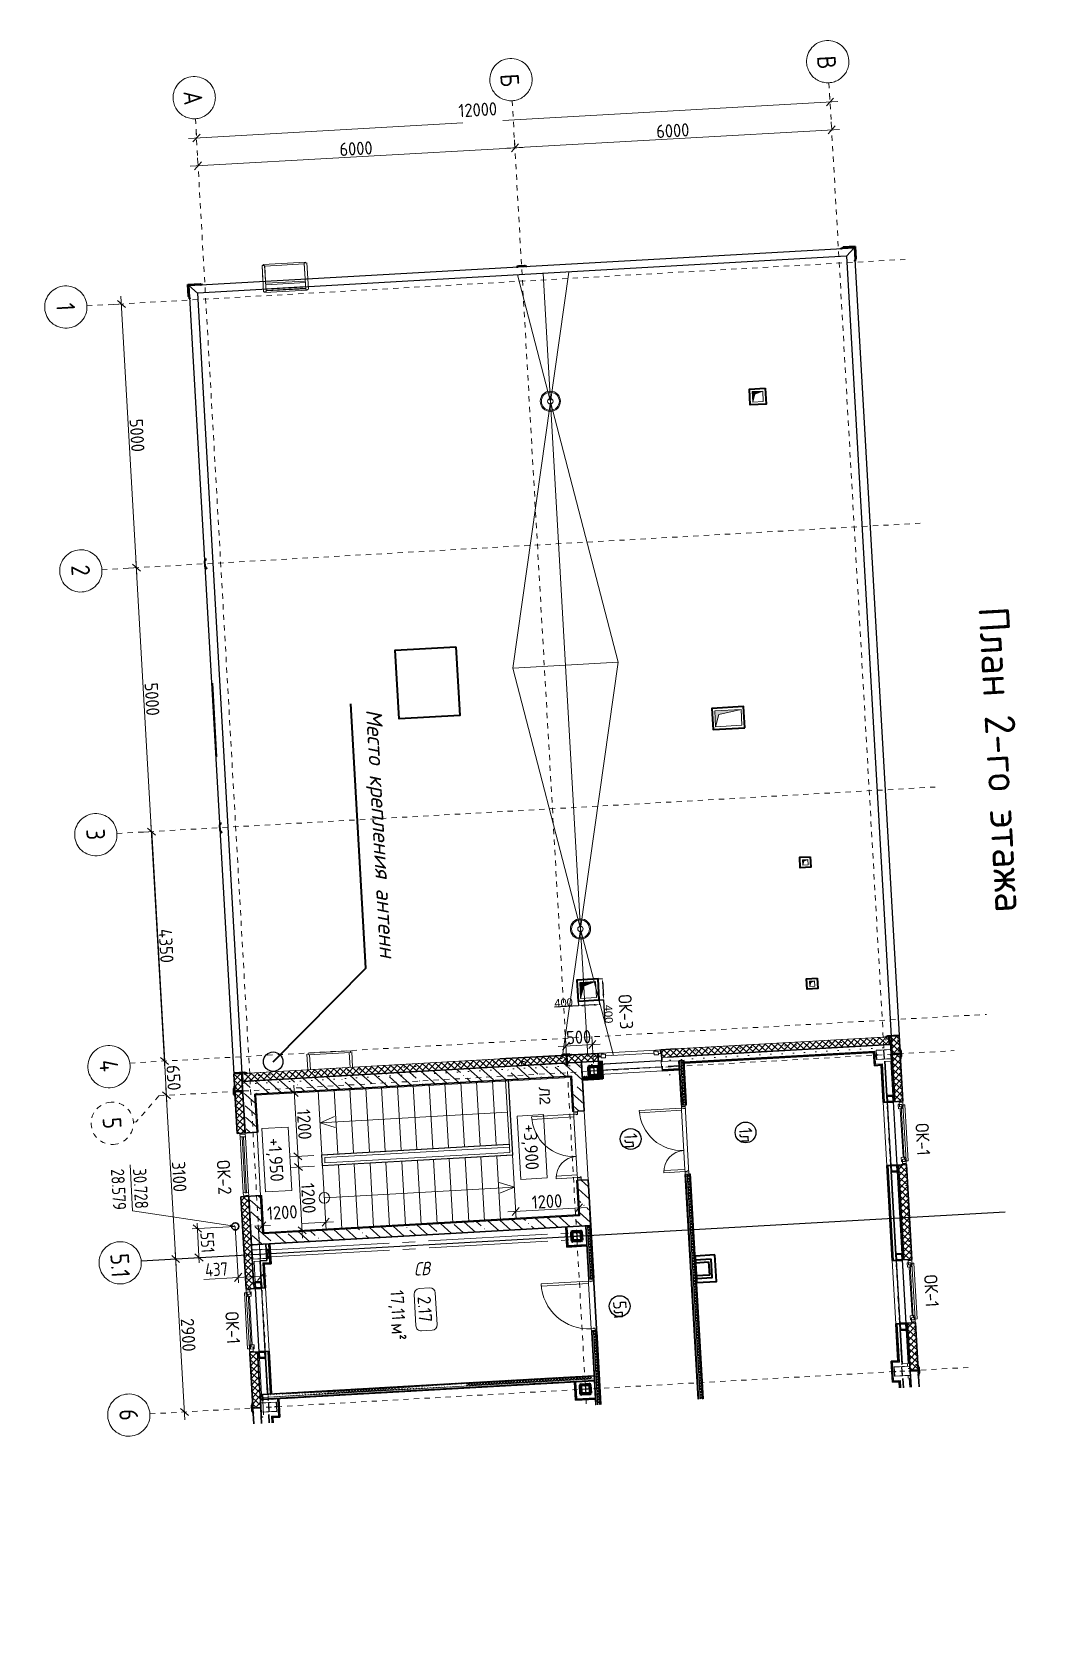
# Model space of a CAD drawing. Header units: millimetres. Extents: x 107713.5 to 107732.8, y 110818.3 to 110848.6.
import ezdxf
from ezdxf import colors
from ezdxf.entities.mleader import LeaderData, LeaderLine
from ezdxf.enums import TextEntityAlignment as Align
from ezdxf.math import Vec2, Vec3

# ---------------------------------------------------------------- set-up
doc = ezdxf.new("R2010")
doc.units = ezdxf.units.MM
doc.header["$PDMODE"] = 35
doc.header["$PDSIZE"] = 0.001
for name, pattern in [('_ШПТ__20_т__2_5__Линия сетки', [25, 20, -2.5, 0, -2.5]), ('CENTER', [20, 15, -1.7, 1.6, -1.7]), ('GOST2.303 5', [24, 20, -1.5, 1, -1.5]), ('штрихпунктирная', [25.4, 12.7, -6.35, 0, -6.35])]:
    doc.linetypes.add(name, pattern=pattern)
doc.layers.get('Defpoints').update_dxf_attribs({"color": 253})
for name, color, linetype, lineweight in [('F-670-M_FSP', 7, 'Continuous', 9), ('Внутренние кромки', 7, 'Continuous', 18), ('Воздуховоды', 7, 'Continuous', 18), ('Высотные отметки', 7, 'Continuous', 9), ('Марки помещений', 7, 'Continuous', 20), ('Несущие колонны', 7, 'Continuous', 18), ('Обобщенные модели', 7, 'Continuous', 18), ('Обычные линии', 7, 'Continuous', 40), ('Оси', 250, 'штрихпунктирная', 15), ('Перекрытия', 7, 'Continuous', 18), ('Размерные', 45, 'Continuous', 15), ('Размеры', 7, 'Continuous', 9), ('Средние', 142, 'Continuous', 30), ('Стены', 7, 'Continuous', 18), ('Стены разрез', 7, 'Continuous', 30), ('Стены штриховка', 7, 'Continuous', 40), ('Текстовые примечания', 7, 'Continuous', 9), ('Типовые аннотации', 7, 'Continuous', 18), ('Шахта', 3, 'Continuous', 35), ('Элементы узлов', 7, 'Continuous', 18)]:
    doc.layers.add(name, color=color, linetype=linetype, lineweight=lineweight)
for name, color, linetype in [('h', 7, 'Continuous'), ('K2', 7, 'Continuous'), ('no', 7, 'Continuous'), ('PDF _Текст', 7, 'Continuous'), ('pnt', 7, 'Continuous')]:
    doc.layers.add(name, color=color, linetype=linetype)
doc.layers.add('Вспомогательные', color=6, linetype='Continuous', plot=False)
doc.layers.add('СПДС_НЕПЕЧАТНЫЙ', color=254, linetype='Continuous', plot=False)
for name, color, linetype, lineweight, true_color in [('Двери', 7, 'Continuous', 9, 0x804000), ('Импосты витража', 7, 'Continuous', 9, 0x004080), ('Каркас несущий', 7, 'Continuous', 18, 0x800040), ('Каркас_Импост', 7, 'Continuous', 9, 0x804000), ('Крыши', 7, 'Continuous', 9, 0x004000), ('Лестницы', 7, 'Continuous', 9, 0x506c76), ('Линии', 7, 'Continuous', 9, 0x00a600), ('Монтажный зазор', 7, 'Continuous', 9, 0x804000), ('Оборудование', 7, 'Continuous', 18, 0x9f9fd0), ('Ограждение', 7, 'Continuous', 9, 0x408080), ('Окна', 7, 'Continuous', 9, 0x0080c0), ('Отлив', 7, 'Continuous', 9, 0x008080), ('Панели витража', 7, 'Continuous', 9, 0x0080c0), ('Панель', 7, 'Continuous', 9, 0x804000), ('Поручни', 7, 'Continuous', 9, 0x408080), ('Сантехнические приборы', 7, 'Continuous', 18, 0x0080c0), ('Скрытые грани', 7, 'Continuous', 18, 0x800040)]:
    doc.layers.add(name, color=color, linetype=linetype, lineweight=lineweight, true_color=true_color)
doc.styles.add('DimNatM5', font='romans.shx', dxfattribs={"height": 100})
doc.styles.add('GOST 2.304', font='CS_Gost2304.shx', dxfattribs={"oblique": 15})
doc.styles.add('GOST Common', font='', dxfattribs={"width": 0.9, "height": 350})
doc.styles.add('GOST Common_1', font='isocpeur.ttf', dxfattribs={"width": 0.9, "height": 250})
doc.styles.add('GOST Common_2', font='isocpeur.ttf', dxfattribs={"width": 0.9, "height": 250})
doc.styles.add('GOST Common_B', font='', dxfattribs={"width": 0.9, "height": 125})
doc.styles.add('ISOCPEUR', font='isocpeur.ttf', dxfattribs={"width": 0.8})
doc.styles.add('PDF Arial', font='arial.ttf')
doc.styles.add('PDF GOST Common', font='')
doc.styles.get("Standard").update_dxf_attribs({"font": 'arial.ttf'})
doc.styles.get('GOST Common').set_extended_font_data('GOST Common')
doc.styles.get('GOST Common_B').set_extended_font_data('GOST Common', bold=True)
doc.styles.get('PDF GOST Common').set_extended_font_data('GOST Common')
doc.dimstyles.new('ISO-25', dxfattribs={"dimtxt": 0.25, "dimasz": 0.15, "dimexe": 0.1, "dimexo": 0, "dimgap": 0.05, "dimtad": 1, "dimdec": 0, "dimlfac": 1000, "dimtxsty": 'ISOCPEUR', "dimblk": 'OBLIQUE', "dimcen": 0.1, "dimdle": 0.1, "dimadec": 0, "dimazin": 0, "dimtfac": 1, "dimtdec": 0, "dimtmove": 0, "dimatfit": 3, "dimfxl": 1, "dimlwd": 9, "dimlwe": 9, "dimarcsym": 0})
doc.dimstyles.new('Основной_2_5_мм', dxfattribs={"dimscale": 304.8, "dimtxt": 251.428749, "dimasz": 0.463911, "dimexe": 0.492126, "dimexo": 0.492126, "dimgap": 0.098425, "dimtad": 1, "dimdec": 3, "dimrnd": 0.001, "dimdsep": 46, "dimtxsty": 'GOST Common_2', "dimblk1": 'OBLIQUE', "dimblk2": 'OBLIQUE', "dimsah": 1, "dimcen": 0.09, "dimdle": 0.492126, "dimazin": 2, "dimtfac": 1, "dimtdec": 4, "dimtix": 1, "dimtmove": 0, "dimatfit": 3, "dimfxl": 1, "dimtvp": 1, "dimtolj": 1, "dimtzin": 0, "dimlwd": 20, "dimlwe": 20, "dimarcsym": 2})
doc.dimstyles.new('Основной_2_5_мм_1', dxfattribs={"dimscale": 304.8, "dimtxt": 250, "dimasz": 0.463911, "dimexe": 0.492126, "dimexo": 0.492126, "dimgap": 0.2, "dimtad": 1, "dimdec": 3, "dimrnd": 0.001, "dimdsep": 46, "dimtxsty": 'GOST Common_1', "dimblk1": 'OBLIQUE', "dimblk2": 'OBLIQUE', "dimsah": 1, "dimcen": 0.09, "dimdle": 0.492126, "dimazin": 2, "dimtfac": 1, "dimtdec": 3, "dimtix": 1, "dimtmove": 0, "dimatfit": 3, "dimfxl": 1, "dimtvp": 1, "dimtolj": 1, "dimtzin": 0, "dimlwd": 20, "dimlwe": 20, "dimarcsym": 2})
pattern_1 = [(45, (67596, 6285), (-106.066, 106.066), [])]
pattern_2 = [(45, (67596, 6310), (-60.10408, 60.10408), []), (135, (67596, 6310), (-60.10408, -60.10408), [])]
pattern_3 = [(45, (67596, 6260), (-60.10408, 60.10408), []), (135, (67596, 6260), (-60.10408, -60.10408), [])]
pattern_4 = [(45, (67596, 6285), (-224.5064, 224.5064), []), (45, (67820.5, 6285), (-224.5064, 224.5064), [396.875, -79.375, 3.353, -76.022])]
pattern_5 = [(45, (67683, 6285), (-106.066, 106.066), [])]
pattern_6 = [(45, (0, 0), (-106.066, 106.066), [])]
pattern_7 = [(45, (67596, 6260), (-106.066, 106.066), [])]
pattern_8 = [(45, (85875.3953, 25983.9514), (-4.490128, 4.490128), [])]
pattern_9 = [(45, (82665.3953, 25983.9514), (-4.490128, 4.490128), [])]
pattern_10 = [(135, (64366, 6285), (-4.490128, -4.490128), [])]
pattern_11 = [(45, (87620.3953, 27923.9514), (-4.490128, 4.490128), [])]
pattern_12 = [(45, (79495.3953, 27923.9514), (-4.490128, 4.490128), [])]

msp = doc.modelspace()

# ---------------------------------------------------------------- texts
at = {"layer": 'h'}
for s, p in [('28.902', (107717.31, 110825.9642, 28.902)), ('28.893', (107717.344, 110826.0112, 28.893)), ('28.578', (107717.358, 110825.9682, 28.578)), ('28.579', (107717.359, 110825.9662, 28.579)), ('30.728', (107717.361, 110825.9622, 30.728)), ('28.903', (107717.409, 110826.0122, 28.903))]:
    msp.add_text(s, height=0.001, dxfattribs=at).set_placement(p)
at = {"layer": 'K2', "color": 6}
for p in [(107717.3129, 110825.9655, 28.902), (107717.3469, 110826.0125, 28.893), (107717.3609, 110825.9695, 28.578), (107717.3619, 110825.9675, 28.579), (107717.3639, 110825.9635, 30.728), (107717.4119, 110826.0135, 28.903)]:
    msp.add_text('B', height=0.001, dxfattribs=at).set_placement(p)
at = {"layer": 'no', "color": 3}
for s, p in [('D72', (107717.3108, 110825.9668, 28.902)), ('D73', (107717.3448, 110826.0138, 28.893)), ('D77', (107717.3588, 110825.9708, 28.578)), ('D76', (107717.3598, 110825.9688, 28.579)), ('D75', (107717.3618, 110825.9648, 30.728)), ('D74', (107717.4098, 110826.0148, 28.903))]:
    msp.add_text(s, height=0.001, dxfattribs=at).set_placement(p)

# ---------------------------------------------------------------- blocks, each defined once
blk = doc.blocks.new('101_Ворота подъемно-секционные с калиткой - 3000х3000 Правая наружная 2 окна-1500684-_О__L2_3_900_')
at = {"layer": 'Панель', "color": 7}
for p, q in [((-1000, 75), (-1000, 85)), ((-960, 85), (-960, 75))]:
    blk.add_line(p, q, dxfattribs=at)
blk.add_arc((-1000, -115), 800, 13.7678, 14.5014, dxfattribs=at)
blk = doc.blocks.new('102_Окно_1Створка_Ф_ГОСТ23166-99 - 1160х1750_1170_h-1445330-_О__L2_3_900_')
at = {"layer": 'Каркас_Импост', "color": 7, "lineweight": 18}
for p, q in [((-638.1, 475), (-638.1, 405)), ((-638.1, 475), (-603.1, 475)), ((-638.1, 405), (-603.1, 405)), ((-618.1, 475), (-538.1, 475)), ((-618.1, 405), (-618.1, 475)), ((-618.1, 475), (-538.1, 475)), ((-618.1, 405), (-618.1, 475)), ((-538.1, 405), (-618.1, 405)), ((-578.1, 405), (-618.1, 405)), ((-578.1, 385), (-578.1, 455)), ((-578.1, 455), (-498.1, 455)), ((-498.1, 385), (-578.1, 385)), ((-538.1, 475), (-538.1, 405)), ((-538.1, 475), (-538.1, 455)), ((-538.1, 440), (461.9, 440)), ((-498.1, 455), (-498.1, 385)), ((-498.1, 420), (421.9, 420)), ((421.9, 455), (421.9, 385)), ((501.9, 455), (421.9, 455)), ((421.9, 385), (501.9, 385)), ((541.9, 475), (461.9, 475)), ((461.9, 475), (461.9, 405)), ((461.9, 475), (461.9, 455)), ((541.9, 475), (461.9, 475)), ((461.9, 405), (541.9, 405)), ((501.9, 385), (501.9, 455)), ((541.9, 405), (501.9, 405)), ((561.9, 475), (526.9, 475)), ((561.9, 405), (526.9, 405)), ((541.9, 405), (541.9, 475)), ((541.9, 405), (541.9, 475)), ((561.9, 475), (561.9, 405))]:
    blk.add_line(p, q, dxfattribs=at)
at = {"layer": 'Отлив', "color": 7}
for p, q in [((491.9, 510), (-568.1, 510)), ((-568.1, 510), (-568.1, 475)), ((-568.1, 475), (491.9, 475)), ((491.9, 475), (491.9, 510))]:
    blk.add_line(p, q, dxfattribs=at)
blk = doc.blocks.new('102_Окно_1Створка_ГОСТ23166-99 - 1160х1150h-949099-_О__L2_3_900_')
at = {"layer": 'Каркас_Импост', "color": 7, "lineweight": 18}
for p, q in [((-638.1, 75), (-638.1, 5)), ((-638.1, 75), (-603.1, 75)), ((-638.1, 5), (-603.1, 5)), ((-618.1, 75), (-538.1, 75)), ((-618.1, 5), (-618.1, 75)), ((-578.1, 5), (-618.1, 5)), ((-578.1, -15), (-578.1, 55)), ((-578.1, 55), (-498.1, 55)), ((-538.1, 75), (-538.1, 55)), ((-498.1, 55), (-498.1, -15)), ((-498.1, 20), (421.9, 20)), ((421.9, 55), (421.9, -15)), ((501.9, 55), (421.9, 55)), ((461.9, 75), (461.9, 55)), ((541.9, 75), (461.9, 75)), ((501.9, -15), (501.9, 55)), ((541.9, 5), (501.9, 5)), ((561.9, 75), (526.9, 75)), ((561.9, 5), (526.9, 5)), ((541.9, 5), (541.9, 75)), ((561.9, 75), (561.9, 5)), ((-498.1, -15), (-578.1, -15)), ((421.9, -15), (501.9, -15))]:
    blk.add_line(p, q, dxfattribs=at)
blk = doc.blocks.new('101_Дверь_Двупольная_Алюминиевая_ГОСТ23747-2015 - ДАН_Дв_2080х1260_800__О_Л_П-1342839-_О__L2_3_900_')
at = {"layer": 'Каркас_Импост', "color": 7}
for p, q in [((-630, 100), (-600, 100)), ((-630, 30), (-630, 100)), ((-590, 30), (-630, 30)), ((-600, 100), (-600, 50)), ((-600, 50), (-590, 50)), ((-590, 50), (-590, 30)), ((600, 50), (590, 50)), ((590, 50), (590, 30)), ((590, 30), (630, 30)), ((630, 100), (600, 100)), ((600, 100), (600, 50)), ((630, 30), (630, 100))]:
    blk.add_line(p, q, dxfattribs=at)
at = {"layer": 'Монтажный зазор', "color": 7}
for p, q in [((-655, 100), (-630, 100)), ((-655, 30), (-655, 100)), ((-630, 30), (-655, 30)), ((-630, 100), (-630, 30)), ((655, 100), (630, 100)), ((630, 100), (630, 30)), ((630, 30), (655, 30)), ((655, 30), (655, 100))]:
    blk.add_line(p, q, dxfattribs=at)
at = {"layer": 'Панель', "color": 7, "lineweight": 18}
for p, q in [((600, 900), (550, 900)), ((550, 900), (550, 100)), ((600, 100), (600, 900)), ((-600, 500), (-550, 500)), ((-600, 100), (-600, 500)), ((-550, 500), (-550, 100)), ((-550, 100), (-600, 100)), ((550, 100), (600, 100))]:
    blk.add_line(p, q, dxfattribs=at)
at = {"layer": 'Панель', "color": 7}
for centre, radius, start, end in [((600, 100), 800, 90, 180), ((-600, 100), 400, 360, 90)]:
    blk.add_arc(centre, radius, start, end, dxfattribs=at)
blk = doc.blocks.new('101_Дверь_Однопольная_Деревянная_ГОСТ 475-2016 - ДВ_1Рл_2080х960_Г_ПрБ-1361026-_О__L2_3_900_')
at = {"layer": 'Каркас_Импост', "color": 7}
for p, q in [((-450, 75), (-480, 75)), ((-480, 75), (-480, 5)), ((-480, 5), (-440, 5)), ((-450, 35), (-450, 75)), ((-440, 35), (-450, 35)), ((-440, 5), (-440, 35)), ((450, 35), (440, 35)), ((440, 35), (440, 5)), ((440, 5), (480, 5)), ((480, 75), (450, 75)), ((450, 75), (450, 35)), ((480, 5), (480, 75))]:
    blk.add_line(p, q, dxfattribs=at)
at = {"layer": 'Монтажный зазор', "color": 7}
for p, q in [((-480, 75), (-505, 75)), ((-505, 75), (-505, 5)), ((-505, 5), (-480, 5)), ((-480, 5), (-480, 75)), ((505, 75), (480, 75)), ((480, 75), (480, 5)), ((480, 5), (505, 5)), ((505, 5), (505, 75))]:
    blk.add_line(p, q, dxfattribs=at)
at = {"layer": 'Панель', "color": 7, "lineweight": 18}
for p, q in [((450, 975), (410, 975)), ((410, 975), (410, 75)), ((450, 75), (450, 975)), ((410, 75), (450, 75))]:
    blk.add_line(p, q, dxfattribs=at)
at = {"layer": 'Панель', "color": 7}
blk.add_arc((450, 75), 900, 90, 180, dxfattribs=at)
blk = doc.blocks.new('109_Водосточная воронка - Радиус 70-1083720-_О__L2_3_900_')
at = {"layer": 'Сантехнические приборы', "color": 7}
for radius in [191, 170, 50.8]:
    blk.add_circle((0, 0), radius, dxfattribs=at)
blk = doc.blocks.new('101_Дверь_Двупольная_Деревянная_ГОСТ 475-2016 - ДВ_2Рл_2080х1260_800__О_ПрБ-1372749-_О__L2_3_900_')
at = {"layer": 'Каркас_Импост', "color": 7}
for p, q in [((-630, 75), (-600, 75)), ((-630, 5), (-630, 75)), ((-590, 5), (-630, 5)), ((-600, 75), (-600, 35)), ((-600, 35), (-590, 35)), ((-590, 35), (-590, 5)), ((600, 35), (590, 35)), ((590, 35), (590, 5)), ((590, 5), (630, 5)), ((630, 75), (600, 75)), ((600, 75), (600, 35)), ((630, 5), (630, 75))]:
    blk.add_line(p, q, dxfattribs=at)
at = {"layer": 'Монтажный зазор', "color": 7}
for p, q in [((-655, 75), (-630, 75)), ((-655, 5), (-655, 75)), ((-630, 5), (-655, 5)), ((-630, 75), (-630, 5)), ((655, 75), (630, 75)), ((630, 75), (630, 5)), ((630, 5), (655, 5)), ((655, 5), (655, 75))]:
    blk.add_line(p, q, dxfattribs=at)
at = {"layer": 'Панель', "color": 7, "lineweight": 18}
for p, q in [((600, 875), (560, 875)), ((560, 875), (560, 75)), ((600, 75), (600, 875)), ((-600, 475), (-560, 475)), ((-600, 75), (-600, 475)), ((-560, 475), (-560, 75)), ((-560, 75), (-600, 75)), ((560, 75), (600, 75))]:
    blk.add_line(p, q, dxfattribs=at)
at = {"layer": 'Панель', "color": 7}
for centre, radius, start, end in [((600, 75), 800, 90, 180), ((-600, 75), 400, 360, 90)]:
    blk.add_arc(centre, radius, start, end, dxfattribs=at)
blk = doc.blocks.new('243_КолоннаНесущая_Труба_ГОСТ 30245-2003 - 120x120x5-1251907-_О__L2_3_900_')
at = {"layer": 'Несущие колонны', "color": 7, "lineweight": 40}
for p, q in [((-60, 51), (-60, -51)), ((-55, -51), (-55, 51)), ((51, 60), (-51, 60)), ((-51, 55), (51, 55)), ((55, 51), (55, -51)), ((60, -51), (60, 51)), ((51, -55), (-51, -55)), ((-51, -60), (51, -60))]:
    blk.add_line(p, q, dxfattribs=at)
for centre, radius, start, end in [((-51, 51), 9, 90, 180), ((-51, 51), 4, 90, 180), ((51, 51), 9, 0, 90), ((51, 51), 4, 0, 90), ((-51, -51), 9, 180, 270), ((-51, -51), 4, 180, 270), ((51, -51), 4, 270, 0), ((51, -51), 9, 270, 360)]:
    blk.add_arc(centre, radius, start, end, dxfattribs=at)
blk = doc.blocks.new('253_Балка_Труба_ГОСТ 30245-2003 - 120x120x5-1251735-_О__L2_3_900_')
at = {"layer": 'Каркас несущий', "color": 7}
for p, q in [((-1313, 51), (-1313, 60)), ((-1313, 40), (-1313, 51)), ((804, 60), (-396, 60)), ((1317, 60), (1317, 51)), ((1317, 51), (1317, -51)), ((-396, -60), (804, -60)), ((1317, -51), (1317, -60))]:
    blk.add_line(p, q, dxfattribs=at)
at = {"layer": 'Скрытые грани', "color": 7}
for p, q in [((-1313, 55), (-514, 55)), ((-397, 55), (806, 55)), ((923, 55), (1317, 55)), ((-1175, -55), (-514, -55)), ((-397, -55), (806, -55)), ((923, -55), (1317, -55))]:
    blk.add_line(p, q, dxfattribs=at)
blk = doc.blocks.new('253_Балка_Труба_ГОСТ 30245-2003 - 120x120x5-1324363-_О__L2_3_900_')
at = {"layer": 'Каркас несущий', "color": 7}
for p, q in [((587.3, 60), (-587.3, 60)), ((-587.3, 51), (-587.3, 60)), ((-587.3, -51), (-587.3, 51)), ((587.3, 60), (587.3, 51)), ((587.3, 51), (587.3, -51)), ((-587.3, -60), (-587.3, -51)), ((-587.3, -60), (587.3, -60)), ((587.3, -51), (587.3, -60))]:
    blk.add_line(p, q, dxfattribs=at)
at = {"layer": 'Скрытые грани', "color": 7}
for p, q in [((-587.3, 55), (587.3, 55)), ((-587.3, -55), (587.3, -55))]:
    blk.add_line(p, q, dxfattribs=at)
blk = doc.blocks.new('253_Балка_Труба_ГОСТ 30245-2003 - 120x120x5-1258377-_О__L2_3_900_')
at = {"layer": 'Каркас несущий', "color": 7}
for p, q in [((-2850, 51), (-2850, 60)), ((-2850, -51), (-2850, 51)), ((-887, 60), (-2087, 60)), ((2113, 60), (913, 60)), ((2876, 60), (2876, 51)), ((2876, 51), (2876, -51)), ((-2850, -60), (-2850, -51)), ((-2087, -60), (-887, -60)), ((913, -60), (2113, -60)), ((2876, -51), (2876, -60))]:
    blk.add_line(p, q, dxfattribs=at)
at = {"layer": 'Скрытые грани', "color": 7}
for p, q in [((-2850, 55), (-2205, 55)), ((-2088, 55), (-886, 55)), ((-768, 55), (795, 55)), ((912, 55), (2115, 55)), ((2232, 55), (2876, 55)), ((-2850, -55), (-2205, -55)), ((-2088, -55), (-886, -55)), ((-768, -55), (795, -55)), ((912, -55), (2115, -55)), ((2232, -55), (2876, -55))]:
    blk.add_line(p, q, dxfattribs=at)
blk = doc.blocks.new('Прямоугольный импост - 50х100 мм RAL 9016-1207058-_О__L2_3_900_')
at = {"layer": 'Импосты витража', "color": 7, "lineweight": 18}
for p, q in [((0, 100), (-50, 100)), ((-50, 100), (-50, 0)), ((-50, 0), (0, 0)), ((0, 0), (0, 100))]:
    blk.add_line(p, q, dxfattribs=at)
blk = doc.blocks.new('Системная панель - 135__НР__25__СТК__Стеклопакет-1207059-_О__L2_3_900_')
at = {"layer": 'Панели витража', "color": 7}
for p, q in [((530, -37.5), (-530, -37.5)), ((-530, -37.5), (-530, -62.5)), ((-530, -62.5), (530, -62.5)), ((530, -62.5), (530, -37.5))]:
    blk.add_line(p, q, dxfattribs=at)
blk = doc.blocks.new('Прямоугольный импост - 50х100 мм RAL 9016-1207060-_О__L2_3_900_')
at = {"layer": 'Импосты витража', "color": 7, "lineweight": 18}
for p, q in [((-50, 100), (0, 100)), ((-50, 0), (-50, 100)), ((0, 0), (-50, 0)), ((0, 100), (0, 0))]:
    blk.add_line(p, q, dxfattribs=at)
blk = doc.blocks.new('Прямоугольный импост - 50х100 мм RAL 9016-1206832-_О__L2_3_900_')
at = {"layer": 'Импосты витража', "color": 7}
for p, q in [((43075, -125), (44135, -125)), ((44135, -225), (43075, -225))]:
    blk.add_line(p, q, dxfattribs=at)
blk = doc.blocks.new('Ограждение - Ограждение-1239730-_О__L2_3_900_')
at = {"layer": 'Поручни', "color": 7}
for p, q in [((16501, 4881), (15075, 4881)), ((16495, 4875), (15075, 4875)), ((16495, 1275), (16495, 4875)), ((16501, 1269), (16501, 4881)), ((16445, 4825), (15075, 4825)), ((16289, 4825), (16289, 1269)), ((16295, 4825), (16295, 1275)), ((16345, 4825), (16345, 1325)), ((16445, 1325), (16445, 4825)), ((16289, 1269), (16501, 1269)), ((16295, 1275), (16495, 1275)), ((16345, 1325), (16445, 1325))]:
    blk.add_line(p, q, dxfattribs=at)
blk = doc.blocks.new('190_ФЭ_Стена_Стык вертикальный - ФЭ-C1_110-1292370-_О__L2_3_900_')
at = {"layer": 'Обобщенные модели', "lineweight": 9}
h = blk.add_hatch(dxfattribs=at)
h.set_pattern_fill('FP_7', color=256, style=0, pattern_type=2)
h.set_pattern_definition(pattern_6)
h.paths.add_polyline_path([(20945, -295), (21055, -295), (21072, -278), (21072, -277), (21055, -294), (20945, -294), (20928, -277), (20928, -278)], flags=0)
h.paths.add_polyline_path([(21097, -276), (21098, -275), (21088, -276)], flags=0)
at = {"layer": 'Обобщенные модели', "lineweight": 40}
for p, q in [((20912, -275), (20902, -275)), ((20902, -275), (20902, -278)), ((20902, -278), (20928, -278)), ((20903, -277), (20903, -276)), ((20903, -276), (20912, -276)), ((20928, -277), (20903, -277)), ((20912, -276), (20912, -275)), ((20945, -294), (20928, -277)), ((20928, -278), (20945, -295)), ((21055, -294), (20945, -294)), ((20945, -295), (21055, -295)), ((21072, -277), (21055, -294)), ((21055, -295), (21072, -278)), ((21097, -277), (21072, -277)), ((21072, -278), (21098, -278)), ((21098, -275), (21088, -275)), ((21088, -275), (21088, -276)), ((21088, -276), (21097, -276)), ((21097, -276), (21097, -277)), ((21098, -278), (21098, -275))]:
    blk.add_line(p, q, dxfattribs=at)
blk = doc.blocks.new('190_ФЭ_Стена_Стык вертикальный - ФЭ-C1_110-V8-_О__L2_3_900_')
at = {"layer": 'Обобщенные модели', "lineweight": 9}
h = blk.add_hatch(dxfattribs=at)
h.set_pattern_fill('FP_7', color=256, style=0, pattern_type=2)
h.set_pattern_definition(pattern_6)
h.paths.add_polyline_path([(21098, 12275), (21097, 12276), (21088, 12275)], flags=0)
h.paths.add_polyline_path([(20912, 12275), (20912, 12276), (20902, 12275)], flags=0)
h.paths.add_polyline_path([(21072, 12277), (21072, 12278), (21055, 12295), (20945, 12295), (20928, 12278), (20928, 12277), (20945, 12294), (21055, 12294)], flags=0)
at = {"layer": 'Обобщенные модели', "lineweight": 40}
for p, q in [((20928, 12278), (20902, 12278)), ((20902, 12278), (20902, 12275)), ((20902, 12275), (20912, 12275)), ((20903, 12276), (20903, 12277)), ((20903, 12277), (20928, 12277)), ((20912, 12276), (20903, 12276)), ((20912, 12275), (20912, 12276)), ((20945, 12295), (20928, 12278)), ((20928, 12277), (20945, 12294)), ((21055, 12295), (20945, 12295)), ((20945, 12294), (21055, 12294)), ((21072, 12278), (21055, 12295)), ((21055, 12294), (21072, 12277)), ((21098, 12278), (21072, 12278)), ((21072, 12277), (21097, 12277)), ((21097, 12276), (21088, 12276)), ((21088, 12276), (21088, 12275)), ((21088, 12275), (21098, 12275)), ((21097, 12277), (21097, 12276)), ((21098, 12275), (21098, 12278))]:
    blk.add_line(p, q, dxfattribs=at)
blk = doc.blocks.new('190_ФЭ_Стена_Стык вертикальный - ФЭ-C1_110-1306445-_О__L2_3_900_')
at = {"layer": 'Обобщенные модели', "lineweight": 9}
h = blk.add_hatch(dxfattribs=at)
h.set_pattern_fill('FP_7', color=256, style=0, pattern_type=2)
h.set_pattern_definition(pattern_6)
h.paths.add_polyline_path([(4945, -295), (5055, -295), (5072, -278), (5072, -277), (5055, -294), (4945, -294), (4928, -277), (4928, -278)], flags=0)
at = {"layer": 'Обобщенные модели', "lineweight": 40}
for p, q in [((4902, -278), (4902, -275)), ((4928, -278), (4902, -278)), ((4912, -276), (4903, -276)), ((4903, -276), (4903, -277)), ((4928, -277), (4903, -277)), ((4912, -276), (4912, -275)), ((4928, -277), (4945, -294)), ((4945, -295), (4928, -278)), ((5055, -294), (4945, -294)), ((5055, -295), (4945, -295)), ((5055, -294), (5072, -277)), ((5072, -278), (5055, -295)), ((5072, -277), (5097, -277)), ((5098, -278), (5072, -278)), ((5088, -275), (5088, -276)), ((5097, -276), (5088, -276)), ((5097, -277), (5097, -276)), ((5098, -275), (5098, -278))]:
    blk.add_line(p, q, dxfattribs=at)
blk = doc.blocks.new('190_ФЭ_Стена_Стык вертикальный - ФЭ-C1_110-V9-_О__L2_3_900_')
at = {"layer": 'Обобщенные модели', "lineweight": 9}
h = blk.add_hatch(dxfattribs=at)
h.set_pattern_fill('FP_7', color=256, style=0, pattern_type=2)
h.set_pattern_definition(pattern_6)
h.paths.add_polyline_path([(9945, -295), (10055, -295), (10072, -278), (10072, -277), (10055, -294), (9945, -294), (9928, -277), (9928, -278)], flags=0)
h.paths.add_polyline_path([(10097, -276), (10098, -275), (10088, -276)], flags=0)
at = {"layer": 'Обобщенные модели', "lineweight": 40}
for p, q in [((9902, -278), (9902, -275)), ((9928, -278), (9902, -278)), ((9912, -276), (9903, -276)), ((9903, -276), (9903, -277)), ((9928, -277), (9903, -277)), ((9912, -276), (9912, -275)), ((9928, -277), (9945, -294)), ((9945, -295), (9928, -278)), ((10055, -294), (9945, -294)), ((10055, -295), (9945, -295)), ((10055, -294), (10072, -277)), ((10072, -278), (10055, -295)), ((10072, -277), (10097, -277)), ((10098, -278), (10072, -278)), ((10088, -275), (10088, -276)), ((10097, -276), (10088, -276)), ((10097, -277), (10097, -276)), ((10098, -275), (10098, -278))]:
    blk.add_line(p, q, dxfattribs=at)
blk = doc.blocks.new('190_ФЭ_Стена_Стык вертикальный - ФЭ-C1_110-1305329-_О__L2_3_900_')
at = {"layer": 'Обобщенные модели', "lineweight": 9}
h = blk.add_hatch(dxfattribs=at)
h.set_pattern_fill('FP_8', color=256, style=0, pattern_type=2)
h.set_pattern_definition(pattern_6)
h.paths.add_polyline_path([(-278, 5902), (-277, 5903), (-277, 5928), (-294, 5945), (-294, 6055), (-277, 6072), (-278, 6072), (-295, 6055), (-295, 5945), (-278, 5928)], flags=0)
at = {"layer": 'Обобщенные модели', "lineweight": 40}
for p, q in [((-295, 6055), (-278, 6072)), ((-277, 6072), (-294, 6055)), ((-278, 6072), (-278, 6098)), ((-278, 6098), (-275, 6098)), ((-276, 6097), (-277, 6097)), ((-277, 6072), (-277, 6097)), ((-276, 6088), (-276, 6097)), ((-276, 6088), (-275, 6088)), ((-295, 5945), (-295, 6055)), ((-278, 5928), (-295, 5945)), ((-294, 5945), (-294, 6055)), ((-294, 5945), (-277, 5928)), ((-278, 5902), (-278, 5928)), ((-275, 5902), (-278, 5902)), ((-277, 5928), (-277, 5903)), ((-277, 5903), (-276, 5903)), ((-276, 5903), (-276, 5912)), ((-275, 5912), (-276, 5912))]:
    blk.add_line(p, q, dxfattribs=at)
blk = doc.blocks.new('190_ФЭ_Стена_Стык вертикальный - ФЭ-C1_110-1317728-_О__L2_3_900_')
at = {"layer": 'Обобщенные модели', "lineweight": 9}
h = blk.add_hatch(dxfattribs=at)
h.set_pattern_fill('FP_5', color=256, style=0, pattern_type=2)
h.set_pattern_definition(pattern_6)
h.paths.add_polyline_path([(14722, 5902), (14723, 5903), (14723, 5928), (14706, 5945), (14706, 6055), (14723, 6072), (14722, 6072), (14705, 6055), (14705, 5945), (14722, 5928)], flags=0)
at = {"layer": 'Обобщенные модели', "lineweight": 40}
for p, q in [((14705, 6055), (14722, 6072)), ((14723, 6072), (14706, 6055)), ((14722, 6072), (14722, 6098)), ((14722, 6098), (14725, 6098)), ((14724, 6097), (14723, 6097)), ((14723, 6072), (14723, 6097)), ((14724, 6088), (14724, 6097)), ((14724, 6088), (14725, 6088)), ((14725, 6098), (14725, 6088)), ((14705, 5945), (14705, 6055)), ((14722, 5928), (14705, 5945)), ((14706, 5945), (14706, 6055)), ((14706, 5945), (14723, 5928)), ((14722, 5902), (14722, 5928)), ((14725, 5902), (14722, 5902)), ((14723, 5928), (14723, 5903)), ((14723, 5903), (14724, 5903)), ((14724, 5903), (14724, 5912)), ((14725, 5912), (14724, 5912)), ((14725, 5902), (14725, 5912))]:
    blk.add_line(p, q, dxfattribs=at)
blk = doc.blocks.new('190_ФЭ_Стена_Стык угловой внешний фигурный - ФЭ-У1_350х230-1313232-_О__L2_3_900_')
at = {"layer": 'Обобщенные модели', "lineweight": 9}
h = blk.add_hatch(dxfattribs=at)
h.set_pattern_fill('FP_5', color=256, style=0, pattern_type=2)
h.set_pattern_definition(pattern_6)
h.paths.add_polyline_path([(14722, 12022), (14723, 12023), (14723, 12048), (14706, 12065), (14705, 12065), (14722, 12048), (14722, 12026)], flags=0)
at = {"layer": 'Обобщенные модели', "lineweight": 40}
for p, q in [((14705, 12065), (14705, 12275)), ((14706, 12065), (14706, 12275)), ((14705, 12065), (14722, 12048)), ((14723, 12048), (14706, 12065)), ((14722, 12048), (14722, 12022)), ((14722, 12022), (14725, 12022)), ((14723, 12023), (14723, 12048)), ((14724, 12023), (14723, 12023)), ((14725, 12032), (14724, 12032)), ((14724, 12032), (14724, 12023)), ((14725, 12022), (14725, 12032))]:
    blk.add_line(p, q, dxfattribs=at)
blk = doc.blocks.new('190_ФЭ_Стена_Стык угловой внешний фигурный - ФЭ-У1_230х230-1307851-_О__L2_3_900_')
at = {"layer": 'Обобщенные модели', "lineweight": 9}
h = blk.add_hatch(dxfattribs=at)
h.set_pattern_fill('FP_9', color=256, style=0, pattern_type=2)
h.set_pattern_definition(pattern_6)
h.paths.add_polyline_path([(-278, 12022), (-277, 12023), (-277, 12048), (-294, 12065), (-294, 12294), (-65, 12294), (-48, 12277), (-48, 12278), (-65, 12295), (-295, 12295), (-295, 12065), (-278, 12048)], flags=0)
at = {"layer": 'Обобщенные модели', "lineweight": 40}
for p, q in [((-295, 12295), (-65, 12295)), ((-295, 12295), (-295, 12065)), ((-65, 12294), (-294, 12294)), ((-294, 12294), (-294, 12065)), ((-65, 12295), (-48, 12278)), ((-48, 12277), (-65, 12294)), ((-48, 12278), (-22, 12278)), ((-23, 12277), (-48, 12277)), ((-32, 12275), (-32, 12276)), ((-32, 12276), (-23, 12276)), ((-22, 12275), (-32, 12275)), ((-23, 12276), (-23, 12277)), ((-22, 12278), (-22, 12275)), ((-278, 12048), (-295, 12065)), ((-294, 12065), (-277, 12048)), ((-278, 12022), (-278, 12048)), ((-275, 12022), (-278, 12022)), ((-277, 12048), (-277, 12023)), ((-277, 12023), (-276, 12023)), ((-276, 12023), (-276, 12032)), ((-276, 12032), (-275, 12032))]:
    blk.add_line(p, q, dxfattribs=at)
blk = doc.blocks.new('190_ФЭ_Стена_Стык угловой внешний фигурный - ФЭ-У1_230х230-1306185-_О__L2_3_900_')
at = {"layer": 'Обобщенные модели', "lineweight": 9}
h = blk.add_hatch(dxfattribs=at)
h.set_pattern_fill('FP_5', color=256, style=0, pattern_type=2)
h.set_pattern_definition(pattern_6)
h.paths.add_polyline_path([(-65, -295), (-48, -278), (-48, -277), (-65, -294), (-294, -294), (-294, -65), (-277, -48), (-278, -48), (-295, -65), (-295, -295)], flags=0)
at = {"layer": 'Обобщенные модели', "lineweight": 40}
for p, q in [((-278, -48), (-295, -65)), ((-295, -295), (-295, -65)), ((-295, -295), (-65, -295)), ((-294, -65), (-277, -48)), ((-294, -294), (-294, -65)), ((-65, -294), (-294, -294)), ((-275, -22), (-278, -22)), ((-278, -22), (-278, -48)), ((-277, -48), (-277, -23)), ((-277, -23), (-276, -23)), ((-276, -23), (-276, -32)), ((-276, -32), (-275, -32)), ((-48, -277), (-65, -294)), ((-65, -295), (-48, -278)), ((-23, -277), (-48, -277)), ((-48, -278), (-22, -278)), ((-32, -275), (-32, -276)), ((-32, -276), (-23, -276)), ((-23, -276), (-23, -277)), ((-22, -278), (-22, -275))]:
    blk.add_line(p, q, dxfattribs=at)
blk = doc.blocks.new('190_ФЭ_Стена_Стык угловой внешний фигурный - ФЭ-У1_350х230-1313209-_О__L2_3_900_')
at = {"layer": 'Обобщенные модели', "lineweight": 9}
h = blk.add_hatch(dxfattribs=at)
h.set_pattern_fill('FP_7', color=256, style=0, pattern_type=2)
h.set_pattern_definition(pattern_6)
h.paths.add_polyline_path([(14706, -275), (14706, -65), (14723, -48), (14722, -48), (14705, -65), (14705, -275)], flags=0)
at = {"layer": 'Обобщенные модели', "lineweight": 40}
for p, q in [((14705, -65), (14722, -48)), ((14705, -65), (14705, -275)), ((14723, -48), (14706, -65)), ((14706, -65), (14706, -275)), ((14722, -48), (14722, -22)), ((14722, -22), (14725, -22)), ((14724, -23), (14723, -23)), ((14723, -23), (14723, -48)), ((14724, -32), (14724, -23)), ((14725, -32), (14724, -32)), ((14725, -22), (14725, -32))]:
    blk.add_line(p, q, dxfattribs=at)
blk = doc.blocks.new('190_ФЭ_Стена_Стык вертикальный - ФЭ-C1_110-V10-_О__L2_3_900_')
at = {"layer": 'Обобщенные модели', "lineweight": 9}
h = blk.add_hatch(dxfattribs=at)
h.set_pattern_fill('FP_8', color=256, style=0, pattern_type=2)
h.set_pattern_definition(pattern_6)
h.paths.add_polyline_path([(15098, 12275), (15097, 12276), (15088, 12275)], flags=0)
h.paths.add_polyline_path([(14903, 12277), (14928, 12277), (14945, 12294), (15055, 12294), (15072, 12277), (15072, 12278), (15055, 12295), (14945, 12295), (14928, 12278), (14902, 12278)], flags=0)
at = {"layer": 'Обобщенные модели', "lineweight": 40}
for p, q in [((14928, 12278), (14902, 12278)), ((14902, 12278), (14902, 12275)), ((14902, 12275), (14912, 12275)), ((14903, 12276), (14903, 12277)), ((14903, 12277), (14928, 12277)), ((14912, 12276), (14903, 12276)), ((14912, 12275), (14912, 12276)), ((14945, 12295), (14928, 12278)), ((14928, 12277), (14945, 12294)), ((15055, 12295), (14945, 12295)), ((14945, 12294), (15055, 12294)), ((15072, 12278), (15055, 12295)), ((15055, 12294), (15072, 12277)), ((15098, 12278), (15072, 12278)), ((15072, 12277), (15097, 12277)), ((15097, 12276), (15088, 12276)), ((15088, 12276), (15088, 12275)), ((15088, 12275), (15098, 12275)), ((15097, 12277), (15097, 12276)), ((15098, 12275), (15098, 12278))]:
    blk.add_line(p, q, dxfattribs=at)
blk = doc.blocks.new('190_ФЭ_Стена_Стык вертикальный - ФЭ-C1_110-V11-_О__L2_3_900_')
at = {"layer": 'Обобщенные модели', "lineweight": 9}
h = blk.add_hatch(dxfattribs=at)
h.set_pattern_fill('FP_7', color=256, style=0, pattern_type=2)
h.set_pattern_definition(pattern_6)
h.paths.add_polyline_path([(14945, -295), (15055, -295), (15072, -278), (15072, -277), (15055, -294), (14945, -294), (14928, -277), (14928, -278)], flags=0)
at = {"layer": 'Обобщенные модели', "lineweight": 40}
for p, q in [((14912, -275), (14902, -275)), ((14902, -275), (14902, -278)), ((14902, -278), (14928, -278)), ((14903, -277), (14903, -276)), ((14903, -276), (14912, -276)), ((14928, -277), (14903, -277)), ((14912, -276), (14912, -275)), ((14945, -294), (14928, -277)), ((14928, -278), (14945, -295)), ((15055, -294), (14945, -294)), ((14945, -295), (15055, -295)), ((15072, -277), (15055, -294)), ((15055, -295), (15072, -278)), ((15097, -277), (15072, -277)), ((15072, -278), (15098, -278)), ((15098, -275), (15088, -275)), ((15088, -275), (15088, -276)), ((15088, -276), (15097, -276)), ((15097, -276), (15097, -277)), ((15098, -278), (15098, -275))]:
    blk.add_line(p, q, dxfattribs=at)
blk = doc.blocks.new('Прямоугольный импост - 20х150 мм_Утеплитель_Наружный-1317559-_О__L2_3_900_')
at = {"layer": 'Импосты витража'}
h = blk.add_hatch(dxfattribs=at)
h.set_pattern_fill('FP_11', style=0, pattern_type=2)
h.set_pattern_definition([(315, (-15000, -200), (60.1041, 60.1041), []), (225, (-15000, -200), (60.1041, -60.1041), [])])
h.paths.add_polyline_path([(-10, 75), (10, 75), (10, -75), (-10, -75), (-10, -26)], flags=0)
at = {"layer": 'Импосты витража', "color": 7, "lineweight": 18}
for p, q in [((-10, 75), (10, 75)), ((-10, -75), (-10, 75)), ((10, 75), (10, -75)), ((10, -75), (-10, -75))]:
    blk.add_line(p, q, dxfattribs=at)
blk = doc.blocks.new('Прямоугольный импост - 20х150 мм_Утеплитель_Наружный-1318619-_О__L2_3_900_')
at = {"layer": 'Импосты витража'}
h = blk.add_hatch(dxfattribs=at)
h.set_pattern_fill('FP_12', style=0, pattern_type=2)
h.set_pattern_definition([(315, (-21000, -200), (60.10408, 60.10408), []), (225, (-21000, -200), (60.10408, -60.10408), [])])
h.paths.add_polyline_path([(-10, 75), (10, 75), (10, -75), (-10, -75), (-10, -26)], flags=0)
at = {"layer": 'Импосты витража', "color": 7, "lineweight": 18}
for p, q in [((-10, 75), (10, 75)), ((-10, -75), (-10, 75)), ((10, 75), (10, -75)), ((10, -75), (-10, -75))]:
    blk.add_line(p, q, dxfattribs=at)
blk = doc.blocks.new('Прямоугольный импост - 20х150 мм_Утеплитель_Наружный-1317562-_О__L2_3_900_')
at = {"layer": 'Импосты витража'}
h = blk.add_hatch(dxfattribs=at)
h.set_pattern_fill('FP_16', style=0, pattern_type=2)
h.set_pattern_definition([(315, (-15000, 12200), (60.10408, 60.10408), []), (225, (-15000, 12200), (60.10408, -60.10408), [])])
h.paths.add_polyline_path([(-10, 75), (10, 75), (10, -75), (-10, -75), (-10, 11)], flags=0)
at = {"layer": 'Импосты витража', "color": 7, "lineweight": 18}
for p, q in [((-10, 75), (10, 75)), ((-10, -75), (-10, 75)), ((10, 75), (10, -75)), ((10, -75), (-10, -75))]:
    blk.add_line(p, q, dxfattribs=at)
blk = doc.blocks.new('Прямоугольный импост - 20х150 мм_Утеплитель_Наружный-1318435-_О__L2_3_900_')
at = {"layer": 'Импосты витража'}
h = blk.add_hatch(dxfattribs=at)
h.set_pattern_fill('FP_17', style=0, pattern_type=2)
h.set_pattern_definition([(315, (-21000, 12200), (60.10408, 60.10408), []), (225, (-21000, 12200), (60.10408, -60.10408), [])])
h.paths.add_polyline_path([(-10, 75), (10, 75), (10, -75), (-10, -75), (-10, 11)], flags=0)
at = {"layer": 'Импосты витража', "color": 7, "lineweight": 18}
for p, q in [((-10, 75), (10, 75)), ((-10, -75), (-10, 75)), ((10, 75), (10, -75)), ((10, -75), (-10, -75))]:
    blk.add_line(p, q, dxfattribs=at)
blk = doc.blocks.new('Прямоугольный импост - 20х150 мм_Утеплитель_Наружный-1317558-_О__L2_3_900_')
at = {"layer": 'Импосты витража'}
h = blk.add_hatch(dxfattribs=at)
h.set_pattern_fill('FP_21', style=0, pattern_type=2)
h.set_pattern_definition([(225, (6000, 14800), (60.10408, -60.10408), []), (135, (6000, 14800), (-60.10408, -60.10408), [])])
h.paths.add_polyline_path([(10, 75), (10, -75), (-10, -75), (-10, 75)], flags=0)
at = {"layer": 'Импосты витража', "color": 7, "lineweight": 18}
for p, q in [((10, 75), (-10, 75)), ((-10, 75), (-10, -75)), ((10, 75), (10, -75)), ((-10, -75), (10, -75))]:
    blk.add_line(p, q, dxfattribs=at)
blk = doc.blocks.new('Прямоугольный импост - 20х150 мм_Утеплитель_Наружный-1317889-_О__L2_3_900_')
at = {"layer": 'Импосты витража'}
h = blk.add_hatch(dxfattribs=at)
h.set_pattern_fill('FP_22', style=0, pattern_type=2)
h.set_pattern_definition([(225, (-125, 14800), (60.1041, -60.1041), []), (135, (-125, 14800), (-60.1041, -60.1041), [])])
h.paths.add_polyline_path([(0, -75), (-20, -75), (-20, 75), (0, 75)], flags=0)
at = {"layer": 'Импосты витража', "color": 7, "lineweight": 18}
for p, q in [((-20, 75), (-20, -75)), ((0, 75), (0, -75)), ((-20, -75), (0, -75))]:
    blk.add_line(p, q, dxfattribs=at)
blk = doc.blocks.new('00_ME_Лестница пожарная - плоская кровля - 00_ABD_3000_h_-1335395-_О__L2_3_900_')
at = {"layer": 'Оборудование', "color": 7}
for p, q in [((-425, 375), (-425, 75)), ((-375, 360), (-375, 75)), ((375, 360), (375, 75)), ((425, 375), (425, 75))]:
    blk.add_line(p, q, dxfattribs=at)
blk = doc.blocks.new('00_ME_Лестница пожарная - плоская кровля - 00_ABD_4500_h_-1334460-_О__L2_3_900_')
at = {"layer": 'Оборудование', "color": 7}
for p, q in [((-425, 375), (-425, 75)), ((-375, 360), (-375, 75)), ((375, 360), (375, 75)), ((425, 375), (425, 75))]:
    blk.add_line(p, q, dxfattribs=at)
blk = doc.blocks.new('Труба квадратная - Ступень-V18-_О__L2_3_900_')
at = {"layer": 'Оборудование', "color": 7}
for p, q in [((0, -15), (0, 0)), ((25, 15), (775, 15)), ((800, 0), (800, -15)), ((800, -15), (0, -15))]:
    blk.add_line(p, q, dxfattribs=at)
blk = doc.blocks.new('Труба квадратная - Ступень-V19-_О__L2_3_900_')
at = {"layer": 'Оборудование', "color": 7}
for p, q in [((25, 15), (775, 15)), ((775, -15), (25, -15))]:
    blk.add_line(p, q, dxfattribs=at)
blk = doc.blocks.new('Труба квадратная - Ступень-V20-_О__L2_3_900_')
at = {"layer": 'Оборудование', "color": 7}
for p, q in [((0, 0), (0, 15)), ((0, 15), (800, 15)), ((800, 15), (800, 0)), ((775, -15), (25, -15))]:
    blk.add_line(p, q, dxfattribs=at)
blk = doc.blocks.new('Труба квадратная - Площадка продольно-1331112-_О__L2_3_900_')
at = {"layer": 'Оборудование', "color": 7}
for p, q in [((0, -25), (0, 25)), ((0, 25), (500, 25)), ((500, 25), (500, -25)), ((500, -25), (0, -25))]:
    blk.add_line(p, q, dxfattribs=at)
blk = doc.blocks.new('Труба квадратная - Ступень-1331110-_О__L2_3_900_')
at = {"layer": 'Оборудование', "color": 7}
for p, q in [((0, -15), (0, 15)), ((0, 15), (800, 15)), ((800, 15), (800, -15)), ((800, -15), (0, -15))]:
    blk.add_line(p, q, dxfattribs=at)
blk = doc.blocks.new('012_Стрелка _ЭлУзла_Линия_ - Стрелка с пустым кружком-1367275-_О__L2_3_900_')
at = {"layer": 'Элементы узлов'}
blk.add_line((1, 0), (3600, 0), dxfattribs=at)
blk = doc.blocks.new('012_Стрелка _ЭлУзла_Линия_ - Стрелка-1367453-_О__L2_3_900_')
at = {"layer": 'Элементы узлов'}
blk.add_line((1, 0), (3557, 0), dxfattribs=at)
blk = doc.blocks.new('Ось сетки - Круг_Ø8 мм-6577-_О__L2_3_900_')
at = {"layer": 'Оси', "lineweight": 20}
for start, end in [(360, 180), (180, 360)]:
    blk.add_arc((0, 0), 4, start, end, dxfattribs=at)
blk = doc.blocks.new('_Oblique')
at = {"color": 0, "linetype": 'ByBlock', "lineweight": -2}
blk.add_line((-0.5, -0.5), (0.5, 0.5), dxfattribs=at)
blk = doc.blocks.new('*D985')
at = {"layer": 'Defpoints', "color": 0, "transparency": 16777216}
for p in [(67596, 4789), (72596, 4789), (72596, 4689)]:
    blk.add_point(p, dxfattribs=at)
at = {"layer": 'Размеры', "color": 0, "lineweight": 20, "transparency": 16777216}
for p, q in [((67446, 4689), (72746, 4689)), ((67596, 4639), (67596, 4539)), ((72596, 4639), (72596, 4539))]:
    blk.add_line(p, q, dxfattribs=at)
at = {"layer": 'Размеры', "color": 0, "lineweight": 20, "transparency": 16777216, "xscale": 141.4, "yscale": 141.4, "zscale": 141.4, "rotation": 180}
blk.add_blockref('_Oblique', (67596, 4689), dxfattribs=at)
at = {"layer": 'Размеры', "color": 0, "lineweight": 20, "transparency": 16777216, "xscale": 141.4, "yscale": 141.4, "zscale": 141.4}
blk.add_blockref('_Oblique', (72596, 4689), dxfattribs=at)
at = {"layer": 'Размеры', "color": 0, "lineweight": 20, "transparency": 16777216, "insert": (70096, 4844), "char_height": 250, "width": 756.84, "attachment_point": 5, "style": 'GOST Common_2'}
blk.add_mtext('\\A1;5000', dxfattribs=at)
blk = doc.blocks.new('*D986')
at = {"layer": 'Defpoints', "color": 0, "transparency": 16777216}
for p in [(72596, 4789), (77596, 4789), (77596, 4689)]:
    blk.add_point(p, dxfattribs=at)
at = {"layer": 'Размеры', "color": 0, "lineweight": 20, "transparency": 16777216}
for p, q in [((72446, 4689), (77746, 4689)), ((72596, 4639), (72596, 4539)), ((77596, 4639), (77596, 4539))]:
    blk.add_line(p, q, dxfattribs=at)
at = {"layer": 'Размеры', "color": 0, "lineweight": 20, "transparency": 16777216, "xscale": 141.4, "yscale": 141.4, "zscale": 141.4, "rotation": 180}
blk.add_blockref('_Oblique', (72596, 4689), dxfattribs=at)
at = {"layer": 'Размеры', "color": 0, "lineweight": 20, "transparency": 16777216, "xscale": 141.4, "yscale": 141.4, "zscale": 141.4}
blk.add_blockref('_Oblique', (77596, 4689), dxfattribs=at)
at = {"layer": 'Размеры', "color": 0, "lineweight": 20, "transparency": 16777216, "insert": (75096, 4844), "char_height": 250, "width": 756.84, "attachment_point": 5, "style": 'GOST Common_2'}
blk.add_mtext('\\A1;5000', dxfattribs=at)
blk = doc.blocks.new('*D987')
at = {"layer": 'Defpoints', "color": 0, "transparency": 16777216}
for p in [(77596, 4789), (81946, 4689), (81946, 4689)]:
    blk.add_point(p, dxfattribs=at)
at = {"layer": 'Размеры', "color": 0, "lineweight": 20, "transparency": 16777216}
for p, q in [((77446, 4689), (82096, 4689)), ((77596, 4639), (77596, 4539))]:
    blk.add_line(p, q, dxfattribs=at)
at = {"layer": 'Размеры', "color": 0, "lineweight": 20, "transparency": 16777216, "xscale": 141.4, "yscale": 141.4, "zscale": 141.4, "rotation": 180}
blk.add_blockref('_Oblique', (77596, 4689), dxfattribs=at)
at = {"layer": 'Размеры', "color": 0, "lineweight": 20, "transparency": 16777216, "xscale": 141.4, "yscale": 141.4, "zscale": 141.4}
blk.add_blockref('_Oblique', (81946, 4689), dxfattribs=at)
at = {"layer": 'Размеры', "color": 0, "lineweight": 20, "transparency": 16777216, "insert": (79771, 4844), "char_height": 250, "width": 782.41, "attachment_point": 5, "style": 'GOST Common_2'}
blk.add_mtext('\\A1;4350', dxfattribs=at)
blk = doc.blocks.new('*D988')
at = {"layer": 'Defpoints', "color": 0, "transparency": 16777216}
for p in [(81946, 4689), (82596, 4789), (82596, 4689)]:
    blk.add_point(p, dxfattribs=at)
at = {"layer": 'Размеры', "color": 0, "lineweight": 20, "transparency": 16777216}
for p, q in [((81796, 4689), (82746, 4689)), ((82596, 4639), (82596, 4539))]:
    blk.add_line(p, q, dxfattribs=at)
at = {"layer": 'Размеры', "color": 0, "lineweight": 20, "transparency": 16777216, "xscale": 141.4, "yscale": 141.4, "zscale": 141.4, "rotation": 180}
blk.add_blockref('_Oblique', (81946, 4689), dxfattribs=at)
at = {"layer": 'Размеры', "color": 0, "lineweight": 20, "transparency": 16777216, "xscale": 141.4, "yscale": 141.4, "zscale": 141.4}
blk.add_blockref('_Oblique', (82596, 4689), dxfattribs=at)
at = {"layer": 'Размеры', "color": 0, "lineweight": 20, "transparency": 16777216, "insert": (82271, 4844), "char_height": 250, "width": 567.63, "attachment_point": 5, "style": 'GOST Common_2'}
blk.add_mtext('\\A1;650', dxfattribs=at)
blk = doc.blocks.new('*D989')
at = {"layer": 'Defpoints', "color": 0, "transparency": 16777216}
for p in [(82596, 4789), (85696, 4689), (85696, 4689)]:
    blk.add_point(p, dxfattribs=at)
at = {"layer": 'Размеры', "color": 0, "lineweight": 20, "transparency": 16777216}
for p, q in [((82446, 4689), (85846, 4689)), ((82596, 4639), (82596, 4539))]:
    blk.add_line(p, q, dxfattribs=at)
at = {"layer": 'Размеры', "color": 0, "lineweight": 20, "transparency": 16777216, "xscale": 141.4, "yscale": 141.4, "zscale": 141.4, "rotation": 180}
blk.add_blockref('_Oblique', (82596, 4689), dxfattribs=at)
at = {"layer": 'Размеры', "color": 0, "lineweight": 20, "transparency": 16777216, "xscale": 141.4, "yscale": 141.4, "zscale": 141.4}
blk.add_blockref('_Oblique', (85696, 4689), dxfattribs=at)
at = {"layer": 'Размеры', "color": 0, "lineweight": 20, "transparency": 16777216, "insert": (84146, 4844), "char_height": 250, "width": 756.84, "attachment_point": 5, "style": 'GOST Common_2'}
blk.add_mtext('\\A1;3100', dxfattribs=at)
blk = doc.blocks.new('*D990')
at = {"layer": 'Defpoints', "color": 0, "transparency": 16777216}
for p in [(64642, 18285), (64542, 6285), (64642, 6285)]:
    blk.add_point(p, dxfattribs=at)
at = {"layer": 'Размеры', "color": 0, "lineweight": 20, "transparency": 16777216}
for p, q in [((64492, 18285), (64392, 18285)), ((64542, 18435), (64542, 12085)), ((64542, 6135), (64542, 11327)), ((64492, 6285), (64392, 6285))]:
    blk.add_line(p, q, dxfattribs=at)
at = {"layer": 'Размеры', "color": 0, "lineweight": 20, "transparency": 16777216, "xscale": 141.4, "yscale": 141.4, "zscale": 141.4}
for p, rotation in [((64542, 18285), 90), ((64542, 6285), 270)]:
    blk.add_blockref('_Oblique', p, dxfattribs=dict(at, rotation=rotation))
at = {"layer": 'Размеры', "color": 0, "lineweight": 20, "transparency": 16777216, "insert": (64185, 11261), "char_height": 250, "width": 889.8, "attachment_point": 1, "rotation": 90, "line_spacing_factor": 1.022761, "style": 'GOST Common_2'}
blk.add_mtext('\\A1;12000', dxfattribs=at)
blk = doc.blocks.new('*D991')
at = {"layer": 'Defpoints', "color": 0, "transparency": 16777216}
for p in [(65169, 18285), (65069, 12285), (65169, 12285)]:
    blk.add_point(p, dxfattribs=at)
at = {"layer": 'Размеры', "color": 0, "lineweight": 20, "transparency": 16777216}
for p, q in [((65019, 18285), (64919, 18285)), ((65069, 18435), (65069, 12135)), ((65019, 12285), (64919, 12285))]:
    blk.add_line(p, q, dxfattribs=at)
at = {"layer": 'Размеры', "color": 0, "lineweight": 20, "transparency": 16777216, "xscale": 141.4, "yscale": 141.4, "zscale": 141.4}
for p, rotation in [((65069, 18285), 90), ((65069, 12285), 270)]:
    blk.add_blockref('_Oblique', p, dxfattribs=dict(at, rotation=rotation))
at = {"layer": 'Размеры', "color": 0, "lineweight": 20, "transparency": 16777216, "insert": (64914, 15285), "char_height": 250, "width": 756.84, "attachment_point": 5, "rotation": 90, "style": 'GOST Common_2'}
blk.add_mtext('\\A1;6000', dxfattribs=at)
blk = doc.blocks.new('*D992')
at = {"layer": 'Defpoints', "color": 0, "transparency": 16777216}
for p in [(65169, 12285), (65069, 6285), (65169, 6285)]:
    blk.add_point(p, dxfattribs=at)
at = {"layer": 'Размеры', "color": 0, "lineweight": 20, "transparency": 16777216}
for p, q in [((65069, 12435), (65069, 6135)), ((65019, 12285), (64919, 12285)), ((65019, 6285), (64919, 6285))]:
    blk.add_line(p, q, dxfattribs=at)
at = {"layer": 'Размеры', "color": 0, "lineweight": 20, "transparency": 16777216, "xscale": 141.4, "yscale": 141.4, "zscale": 141.4}
for p, rotation in [((65069, 12285), 90), ((65069, 6285), 270)]:
    blk.add_blockref('_Oblique', p, dxfattribs=dict(at, rotation=rotation))
at = {"layer": 'Размеры', "color": 0, "lineweight": 20, "transparency": 16777216, "insert": (64914, 9285), "char_height": 250, "width": 756.84, "attachment_point": 5, "rotation": 90, "style": 'GOST Common_2'}
blk.add_mtext('\\A1;6000', dxfattribs=at)
blk = doc.blocks.new('050_Марка_Помещение_ОдноЗначение - Номер в прямоугольнике-676399-_О__L2_3_900_')
at = {"layer": 'Типовые аннотации', "lineweight": 9}
for p, q in [((-4, -1), (-4, 1)), ((-3, 2), (3, 2)), ((4, 1), (4, -1)), ((3, -2), (-3, -2))]:
    blk.add_line(p, q, dxfattribs=at)
for centre, start, end in [((-3, 1), 90, 180), ((3, 1), 360, 90), ((-3, -1), 180, 270), ((3, -1), 270, 0)]:
    blk.add_arc(centre, 1, start, end, dxfattribs=at)
blk = doc.blocks.new('*D980')
at = {"layer": 'Defpoints', "color": 0, "transparency": 16777216}
for p in [(85064, 12360), (85164, 12360), (85064, 11160)]:
    blk.add_point(p, dxfattribs=at)
at = {"layer": 'Размеры', "color": 0, "lineweight": 20, "transparency": 16777216}
for p, q in [((85164, 11010), (85164, 12510)), ((85214, 12360), (85314, 12360)), ((85214, 11160), (85314, 11160))]:
    blk.add_line(p, q, dxfattribs=at)
at = {"layer": 'Размеры', "color": 0, "lineweight": 20, "transparency": 16777216, "xscale": 141.4, "yscale": 141.4, "zscale": 141.4}
for p, rotation in [((85164, 12360), 90), ((85164, 11160), 270)]:
    blk.add_blockref('_Oblique', p, dxfattribs=dict(at, rotation=rotation))
at = {"layer": 'Размеры', "color": 0, "lineweight": 20, "transparency": 16777216, "insert": (85009, 11760), "char_height": 250, "width": 700.59, "attachment_point": 5, "rotation": 90, "style": 'GOST Common_2'}
blk.add_mtext('\\A1;1200', dxfattribs=at)
blk = doc.blocks.new('*D981')
at = {"layer": 'Defpoints', "color": 0, "transparency": 16777216}
for p in [(83891, 7560), (82691, 7206), (83891, 7106)]:
    blk.add_point(p, dxfattribs=at)
at = {"layer": 'Размеры', "color": 0, "lineweight": 20, "transparency": 16777216}
for p, q in [((83891, 7410), (83891, 6956)), ((82541, 7106), (84041, 7106)), ((82691, 7056), (82691, 6956))]:
    blk.add_line(p, q, dxfattribs=at)
at = {"layer": 'Размеры', "color": 0, "lineweight": 20, "transparency": 16777216, "xscale": 141.4, "yscale": 141.4, "zscale": 141.4, "rotation": 180}
blk.add_blockref('_Oblique', (82691, 7106), dxfattribs=at)
at = {"layer": 'Размеры', "color": 0, "lineweight": 20, "transparency": 16777216, "xscale": 141.4, "yscale": 141.4, "zscale": 141.4}
blk.add_blockref('_Oblique', (83891, 7106), dxfattribs=at)
at = {"layer": 'Размеры', "color": 0, "lineweight": 20, "transparency": 16777216, "insert": (83291, 7261), "char_height": 250, "width": 700.59, "attachment_point": 5, "style": 'GOST Common_2'}
blk.add_mtext('\\A1;1200', dxfattribs=at)
blk = doc.blocks.new('*D982')
at = {"layer": 'Defpoints', "color": 0, "transparency": 16777216}
for p in [(84091, 7560), (85291, 7206), (85291, 7106)]:
    blk.add_point(p, dxfattribs=at)
at = {"layer": 'Размеры', "color": 0, "lineweight": 20, "transparency": 16777216}
for p, q in [((84091, 7410), (84091, 6956)), ((83941, 7106), (85441, 7106)), ((85291, 7056), (85291, 6956))]:
    blk.add_line(p, q, dxfattribs=at)
at = {"layer": 'Размеры', "color": 0, "lineweight": 20, "transparency": 16777216, "xscale": 141.4, "yscale": 141.4, "zscale": 141.4, "rotation": 180}
blk.add_blockref('_Oblique', (84091, 7106), dxfattribs=at)
at = {"layer": 'Размеры', "color": 0, "lineweight": 20, "transparency": 16777216, "xscale": 141.4, "yscale": 141.4, "zscale": 141.4}
blk.add_blockref('_Oblique', (85291, 7106), dxfattribs=at)
at = {"layer": 'Размеры', "color": 0, "lineweight": 20, "transparency": 16777216, "insert": (84691, 7261), "char_height": 250, "width": 700.59, "attachment_point": 5, "style": 'GOST Common_2'}
blk.add_mtext('\\A1;1200', dxfattribs=at)
blk = doc.blocks.new('*D983')
at = {"layer": 'Defpoints', "color": 0, "transparency": 16777216}
for p in [(85064, 7560), (85164, 7560), (85064, 6360)]:
    blk.add_point(p, dxfattribs=at)
at = {"layer": 'Размеры', "color": 0, "lineweight": 20, "transparency": 16777216}
for p, q in [((85164, 7710), (85164, 7113)), ((85214, 7560), (85314, 7560)), ((85164, 6210), (85164, 6513)), ((85214, 6360), (85314, 6360))]:
    blk.add_line(p, q, dxfattribs=at)
at = {"layer": 'Размеры', "color": 0, "lineweight": 20, "transparency": 16777216, "xscale": 141.4, "yscale": 141.4, "zscale": 141.4}
for p, rotation in [((85164, 7560), 90), ((85164, 6360), 270)]:
    blk.add_blockref('_Oblique', p, dxfattribs=dict(at, rotation=rotation))
at = {"layer": 'Размеры', "color": 0, "lineweight": 20, "transparency": 16777216, "insert": (84808, 6463), "char_height": 250, "width": 700.59, "attachment_point": 1, "rotation": 90, "line_spacing_factor": 1.022761, "style": 'GOST Common_2'}
blk.add_mtext('\\A1;1200', dxfattribs=at)
blk = doc.blocks.new('Высотные отметки - Рамка-5093-_О__L2_3_900_')
at = {"layer": 'Типовые аннотации', "lineweight": 9}
for p, q in [((-6, 0), (-6, 5)), ((-6, 5), (6, 5)), ((6, 5), (6, 0)), ((6, 0), (-6, 0))]:
    blk.add_line(p, q, dxfattribs=at)
blk = doc.blocks.new('*D984')
at = {"layer": 'Defpoints', "color": 0, "transparency": 16777216}
for p in [(85696, 4789), (88596, 4689), (88596, 4689)]:
    blk.add_point(p, dxfattribs=at)
at = {"layer": 'Размеры', "color": 0, "lineweight": 20, "transparency": 16777216}
for p, q in [((85546, 4689), (88746, 4689)), ((85696, 4639), (85696, 4539))]:
    blk.add_line(p, q, dxfattribs=at)
at = {"layer": 'Размеры', "color": 0, "lineweight": 20, "transparency": 16777216, "xscale": 141.4, "yscale": 141.4, "zscale": 141.4, "rotation": 180}
blk.add_blockref('_Oblique', (85696, 4689), dxfattribs=at)
at = {"layer": 'Размеры', "color": 0, "lineweight": 20, "transparency": 16777216, "xscale": 141.4, "yscale": 141.4, "zscale": 141.4}
blk.add_blockref('_Oblique', (88596, 4689), dxfattribs=at)
at = {"layer": 'Размеры', "color": 0, "lineweight": 20, "transparency": 16777216, "insert": (87146, 4844), "char_height": 250, "width": 756.84, "attachment_point": 5, "style": 'GOST Common_2'}
blk.add_mtext('\\A1;2900', dxfattribs=at)
blk = doc.blocks.new('к4')
at = {"color": 0, "linetype": 'GOST2.303 5', "lineweight": 25, "ltscale": 150}
for p, q in [((4150606, 536686), (4150790, 536686)), ((4150698, 536778), (4150698, 536594))]:
    blk.add_line(p, q, dxfattribs=at)
at = {"color": 0, "linetype": 'Continuous', "lineweight": 60, "ltscale": 150}
for p, q in [((4150608, 536606), (4150608, 536766)), ((4150613, 536606), (4150613, 536766)), ((4150618, 536776), (4150778, 536776)), ((4150618, 536771), (4150778, 536771)), ((4150778, 536601), (4150618, 536601)), ((4150778, 536596), (4150618, 536596)), ((4150783, 536766), (4150783, 536606)), ((4150788, 536766), (4150788, 536606))]:
    blk.add_line(p, q, dxfattribs=at)
for centre, radius, start, end in [((4150618, 536766), 10, 90, 180), ((4150618, 536606), 10, 180, 270), ((4150618, 536766), 5, 90, 180), ((4150618, 536606), 5, 180, 270), ((4150778, 536766), 10, 0, 90), ((4150778, 536766), 5, 0, 90), ((4150778, 536606), 5, 270, 0), ((4150778, 536606), 10, 270, 0)]:
    blk.add_arc(centre, radius, start, end, dxfattribs=at)
at = {"layer": 'Вспомогательные', "color": 0, "ltscale": 10}
blk.add_line((4150613, 536686), (4150783, 536686), dxfattribs=at)
blk = doc.blocks.new('к3')
at = {"color": 0, "linetype": 'ByBlock', "lineweight": -2, "ltscale": 200}
for p, q in [((4147418, 542806), (4147418, 542828)), ((4147418, 542806), (4147421, 542806)), ((4147421, 542806), (4147421, 542828)), ((4147426, 542836), (4147505, 542836)), ((4147426, 542833), (4147505, 542833)), ((4147510, 542828), (4147510, 542544)), ((4147513, 542828), (4147513, 542544)), ((4147594, 542544), (4147594, 542567)), ((4147594, 542567), (4147597, 542567)), ((4147597, 542544), (4147597, 542567)), ((4147599, 542544), (4147599, 542567)), ((4147602, 542567), (4147599, 542567)), ((4147602, 542544), (4147602, 542567)), ((4147683, 542828), (4147683, 542544)), ((4147686, 542828), (4147686, 542544)), ((4147770, 542836), (4147691, 542836)), ((4147770, 542833), (4147691, 542833)), ((4147775, 542806), (4147775, 542828)), ((4147778, 542806), (4147775, 542806)), ((4147778, 542806), (4147778, 542828)), ((4147518, 542539), (4147589, 542539)), ((4147518, 542536), (4147589, 542536)), ((4147678, 542539), (4147607, 542539)), ((4147678, 542536), (4147607, 542536))]:
    blk.add_line(p, q, dxfattribs=at)
for centre, radius, start, end in [((4147426, 542828), 8, 90, 180), ((4147426, 542828), 5, 90, 180), ((4147505, 542828), 8, 0, 90), ((4147505, 542828), 5, 0, 90), ((4147691, 542828), 8, 90, 180), ((4147691, 542828), 5, 90, 180), ((4147770, 542828), 8, 0, 90), ((4147770, 542828), 5, 0, 90), ((4147518, 542544), 8, 180, 270), ((4147518, 542544), 5, 180, 270), ((4147589, 542544), 8, 270, 0), ((4147589, 542544), 5, 270, 0), ((4147607, 542544), 8, 180, 270), ((4147607, 542544), 5, 180, 270), ((4147678, 542544), 5, 270, 0), ((4147678, 542544), 8, 270, 0)]:
    blk.add_arc(centre, radius, start, end, dxfattribs=at)
at = {"layer": 'Вспомогательные', "color": 0, "ltscale": 10}
for p, q in [((4147690, 542836), (4147505, 542836)), ((4147683, 542686), (4147513, 542686))]:
    blk.add_line(p, q, dxfattribs=at)
blk = doc.blocks.new('к2')
at = {"color": 0, "linetype": 'GOST2.303 5', "lineweight": 25, "ltscale": 150}
for p, q in [((4137506, 536686), (4137690, 536686)), ((4137598, 536778), (4137598, 536594))]:
    blk.add_line(p, q, dxfattribs=at)
at = {"color": 0, "linetype": 'Continuous', "lineweight": 60, "ltscale": 150}
for p, q in [((4137508, 536606), (4137508, 536766)), ((4137513, 536606), (4137513, 536766)), ((4137518, 536776), (4137678, 536776)), ((4137518, 536771), (4137678, 536771)), ((4137678, 536601), (4137518, 536601)), ((4137678, 536596), (4137518, 536596)), ((4137683, 536766), (4137683, 536606)), ((4137688, 536766), (4137688, 536606))]:
    blk.add_line(p, q, dxfattribs=at)
for centre, radius, start, end in [((4137518, 536766), 10, 90, 180), ((4137518, 536606), 10, 180, 270), ((4137518, 536766), 5, 90, 180), ((4137518, 536606), 5, 180, 270), ((4137678, 536766), 10, 0, 90), ((4137678, 536766), 5, 0, 90), ((4137678, 536606), 5, 270, 0), ((4137678, 536606), 10, 270, 0)]:
    blk.add_arc(centre, radius, start, end, dxfattribs=at)
at = {"layer": 'Вспомогательные', "color": 0, "ltscale": 10}
blk.add_line((4137513, 536686), (4137683, 536686), dxfattribs=at)
blk = doc.blocks.new('*D993')
at = {"layer": 'Defpoints', "color": 0, "transparency": 16777216}
for p in [(82594, 12785), (82093.5, 12285), (82321, 12285)]:
    blk.add_point(p, dxfattribs=at)
at = {"layer": 'Размеры', "color": 0, "lineweight": 20, "transparency": 16777216}
for p, q in [((82444, 12785), (81943.5, 12785)), ((82093.5, 12935), (82093.5, 12135)), ((82171, 12285), (81943.5, 12285))]:
    blk.add_line(p, q, dxfattribs=at)
at = {"layer": 'Размеры', "color": 0, "lineweight": 20, "transparency": 16777216, "xscale": 141.4, "yscale": 141.4, "zscale": 141.4}
for p, rotation in [((82093.5, 12785), 90), ((82093.5, 12285), 270)]:
    blk.add_blockref('_Oblique', p, dxfattribs=dict(at, rotation=rotation))
at = {"layer": 'Размеры', "color": 0, "lineweight": 20, "transparency": 16777216, "insert": (81938.5, 12535), "char_height": 250, "width": 726.16, "attachment_point": 5, "rotation": 90, "style": 'GOST Common_2'}
blk.add_mtext('\\A1;500', dxfattribs=at)
blk = doc.blocks.new('*D994')
at = {"layer": 'Defpoints', "color": 0, "transparency": 16777216}
for p in [(81258, 12963), (81346, 12963), (81258, 12563)]:
    blk.add_point(p, dxfattribs=at)
at = {"layer": 'Размеры', "color": 0, "lineweight": -2, "transparency": 16777216}
for p, q in [((81259, 12963), (81348, 12963)), ((81346, 12863), (81346, 12663)), ((81259, 12563), (81348, 12563)), ((81346, 12563), (81346, 12111))]:
    blk.add_line(p, q, dxfattribs=at)
at = {"layer": 'Размеры', "color": 0, "transparency": 16777216}
for points in [[(81330, 12863), (81363, 12863), (81346, 12963)], [(81330, 12663), (81363, 12663), (81346, 12563)]]:
    blk.add_solid(points, dxfattribs=at)
at = {"layer": 'Размеры', "color": 0, "lineweight": 20, "transparency": 16777216, "insert": (81271, 12287), "char_height": 150, "attachment_point": 5, "rotation": 90}
blk.add_mtext('400', dxfattribs=at)
blk = doc.blocks.new('*D995')
at = {"layer": 'Defpoints', "color": 0, "transparency": 16777216}
for p in [(81258, 13046), (80858, 12963), (81258, 12963)]:
    blk.add_point(p, dxfattribs=at)
at = {"layer": 'Размеры', "color": 0, "lineweight": -2, "transparency": 16777216}
for p, q in [((80858, 12963), (80858, 13048)), ((80958, 13046), (81158, 13046)), ((81258, 12963), (81258, 13048)), ((81258, 13046), (81710, 13046))]:
    blk.add_line(p, q, dxfattribs=at)
at = {"layer": 'Размеры', "color": 0, "transparency": 16777216}
for points in [[(80958, 13063), (80958, 13030), (80858, 13046)], [(81158, 13063), (81158, 13030), (81258, 13046)]]:
    blk.add_solid(points, dxfattribs=at)
at = {"layer": 'Размеры', "color": 0, "lineweight": 20, "transparency": 16777216, "insert": (81534, 13122), "char_height": 150, "attachment_point": 5}
blk.add_mtext('400', dxfattribs=at)
blk = doc.blocks.new('*D999')
at = {"color": 0, "lineweight": 9, "transparency": 16777216}
for p, q in [((107717.379, 110825.953), (107716.563, 110825.907)), ((107716.658, 110826.012), (107716.7, 110825.262)), ((107717.411, 110825.402), (107716.595, 110825.356))]:
    blk.add_line(p, q, dxfattribs=at)
at = {"layer": 'Defpoints', "color": 0, "transparency": 16777216}
for p in [(107717.379, 110825.953, 28.903), (107716.694, 110825.362), (107717.411, 110825.402)]:
    blk.add_point(p, dxfattribs=at)
at = {"color": 0, "lineweight": 9, "transparency": 16777216, "xscale": 0.15, "yscale": 0.15, "zscale": 0.15}
for p, rotation in [((107716.663, 110825.912), 93.25304973826586), ((107716.694, 110825.362), 273.2530497382659)]:
    blk.add_blockref('_Oblique', p, dxfattribs=dict(at, rotation=rotation))
at = {"color": 0, "transparency": 16777216, "insert": (107716.854, 110825.647), "char_height": 0.25, "attachment_point": 5, "rotation": 273.253, "style": 'ISOCPEUR'}
blk.add_mtext('551', dxfattribs=at)
blk = doc.blocks.new('*D1000')
at = {"color": 0, "lineweight": 9, "transparency": 16777216}
for p, q in [((107717.379, 110825.953), (107717.44, 110824.886)), ((107717.815, 110825.983), (107717.876, 110824.911)), ((107717.434, 110824.986), (107716.785, 110824.949)), ((107717.97, 110825.016), (107717.434, 110824.986))]:
    blk.add_line(p, q, dxfattribs=at)
at = {"layer": 'Defpoints', "color": 0, "transparency": 16777216}
for p in [(107717.379, 110825.953), (107717.815, 110825.983), (107717.434, 110824.986)]:
    blk.add_point(p, dxfattribs=at)
at = {"color": 0, "lineweight": 9, "transparency": 16777216, "xscale": 0.15, "yscale": 0.15, "zscale": 0.15}
for p, rotation in [((107717.434, 110824.986), 183.2530497382658), ((107717.871, 110825.01), 3.253049738265875)]:
    blk.add_blockref('_Oblique', p, dxfattribs=dict(at, rotation=rotation))
at = {"color": 0, "transparency": 16777216, "insert": (107717.025, 110825.138), "char_height": 0.25, "attachment_point": 5, "rotation": 3.253, "style": 'ISOCPEUR'}
blk.add_mtext('437', dxfattribs=at)
blk = doc.blocks.new('232322')
h = blk.add_hatch()
h.set_pattern_fill('ANSI37', color=4, scale=8)
h.set_pattern_definition([(45, (-2612191.615, 647599.902), (-17.96051224, 17.96051224), []), (135, (-2612191.615, 647599.902), (-17.96051224, -17.96051224), [])])
h.paths.add_polyline_path([(82594, 12920), (82412, 12920), (82412, 12875), (82594, 12875), (82594, 12877)])
h.paths.add_polyline_path([(82729, 12920), (82594, 12920), (82594, 12877), (82594, 12875), (82674, 12875), (82684, 12875), (82684, 12560), (82729, 12560)])
at = {"true_color": 0xff0000}
h = blk.add_hatch(dxfattribs=at)
h.set_pattern_fill('ANSI31', color=1, scale=2, angle=90)
h.set_pattern_definition(pattern_10)
edge = h.paths.add_edge_path()
edge.add_line((88358.5, 12460), (88358.5, 6180))
edge.add_line((88346, 12460), (88346, 6135))
h = blk.add_hatch(dxfattribs=at)
h.set_pattern_fill('ANSI31', color=1, scale=2, angle=90)
h.set_pattern_definition(pattern_10)
edge = h.paths.add_edge_path()
edge.add_line((88433.5, 12460), (88433.5, 6180))
edge.add_line((88446, 12460), (88446, 6180))
at = {"layer": 'F-670-M_FSP'}
for points in [[(82741.5, 12945), (82741.5, 12932.5), (82412, 12932.5), (82412, 12945), (82689.536, 12945)], [(82741.5, 12560), (82754, 12560), (82754, 12945), (82741.5, 12945)]]:
    blk.add_hatch(color=1, dxfattribs=at).paths.add_polyline_path(points)
at = {"layer": 'F-670-M_FSP', "true_color": 0xf26722}
for points in [[(82412, 12920), (82412, 12932.5), (82729, 12932.5), (82729, 12920), (82690.2216, 12920)], [(82729, 12560), (82741.5, 12560), (82741.5, 12932.5), (82729, 12932.5)]]:
    blk.add_hatch(color=30, dxfattribs=at).paths.add_polyline_path(points)
at = {"layer": 'Воздуховоды'}
for points in [[(78828.6087, 17050.5794), (78828.6087, 16950.5794), (78928.6087, 16950.5794), (78853.6087, 16975.5794)], [(81128.6087, 17050.5794), (81128.6087, 16950.5794), (81228.6087, 16950.5794), (81153.6087, 16975.5794)], [(69930, 16702.5851), (69930, 16502.5851), (70130, 16502.5851), (69980, 16552.5851)], [(75921, 15952.5851), (75921, 15452.5851), (76221, 15452.5851), (75996, 15527.5851)], [(80908.3098, 12912.5851), (80908.3098, 12612.5851), (81208.3098, 12612.5851), (80983.3098, 12687.5851)]]:
    blk.add_hatch(color=0, dxfattribs=at).paths.add_polyline_path(points, flags=0)
at = {"layer": 'Стены', "lineweight": 18}
h = blk.add_hatch(dxfattribs=at)
h.set_pattern_fill('ANSI31', color=1, scale=2, style=0)
h.set_pattern_definition(pattern_12)
h.paths.add_polyline_path([(82460.7292, 14487.5), (83336, 14487.5), (83336, 14500), (82491, 14500), (82491, 14487.5)])
at = {"layer": 'Стены', "ltscale": 200, "true_color": 0x7a7a7a}
h = blk.add_hatch(dxfattribs=at)
h.set_pattern_fill('NET', color=8, scale=12, angle=45, style=0)
h.set_pattern_definition([(45, (-97858.713, -23922.392), (-26.940768, 26.940768), []), (135, (-97858.713, -23922.392), (-26.940768, -26.940768), [])])
h.paths.add_polyline_path([(82491, 14437.5), (83336, 14437.5), (83336, 14487.5), (82491, 14487.5)])
at = {"layer": 'Стены', "lineweight": 18}
h = blk.add_hatch(dxfattribs=at)
h.set_pattern_fill('ANSI31', color=1, scale=2, style=0)
h.set_pattern_definition(pattern_12)
h.paths.add_polyline_path([(82491, 14400), (83336, 14400), (83336, 14412.5), (82491, 14412.5)])
h = blk.add_hatch(dxfattribs=at)
h.set_pattern_fill('ANSI31', color=1, scale=2, style=0)
h.set_pattern_definition(pattern_11)
h.paths.add_polyline_path([(88904.3914, 14487.5), (88904.4068, 14500), (84646, 14500), (84646, 14487.5)])
at = {"layer": 'Стены', "ltscale": 200, "true_color": 0x7a7a7a}
h = blk.add_hatch(dxfattribs=at)
h.set_pattern_fill('NET', color=8, scale=12, angle=45, style=0)
h.set_pattern_definition([(45, (-89733.713, -23922.392), (-26.940768, 26.940768), []), (135, (-89733.713, -23922.392), (-26.940768, -26.940768), [])])
h.paths.add_polyline_path([(88904.3302, 14437.5), (88904.3914, 14487.5), (84646, 14487.5), (84646, 14437.5)])
at = {"layer": 'Стены', "lineweight": 18}
h = blk.add_hatch(dxfattribs=at)
h.set_pattern_fill('ANSI31', color=1, scale=2, style=0)
h.set_pattern_definition(pattern_11)
h.paths.add_polyline_path([(88904.2843, 14400), (88904.2996, 14412.5), (84646, 14412.5), (84646, 14400)])
h = blk.add_hatch(dxfattribs=at)
h.set_pattern_fill('ANSI31', color=1, scale=2, style=0)
h.set_pattern_definition(pattern_9)
h.paths.add_polyline_path([(85630.7292, 12547.5), (86506, 12547.5), (86506, 12560), (85511, 12560), (85511, 12547.5)])
at = {"layer": 'Стены', "ltscale": 200, "true_color": 0x7a7a7a}
h = blk.add_hatch(dxfattribs=at)
h.set_pattern_fill('NET', color=8, scale=12, angle=45, style=0)
h.set_pattern_definition([(45, (-94688.713, -25862.392), (-26.940768, 26.940768), []), (135, (-94688.713, -25862.392), (-26.940768, -26.940768), [])])
h.paths.add_polyline_path([(85511, 12497.5), (86506, 12497.5), (86506, 12547.5), (85511, 12547.5)])
at = {"layer": 'Стены', "lineweight": 18}
h = blk.add_hatch(dxfattribs=at)
h.set_pattern_fill('ANSI31', color=1, scale=2, style=0)
h.set_pattern_definition(pattern_9)
h.paths.add_polyline_path([(85511, 12460), (86506, 12460), (86506, 12472.5), (85511, 12472.5)])
h = blk.add_hatch(dxfattribs=at)
h.set_pattern_fill('ANSI31', color=1, scale=2, style=0)
h.set_pattern_definition(pattern_8)
h.paths.add_polyline_path([(88902.0153, 12547.5), (88902.0306, 12560), (87516, 12560), (87516, 12547.5)])
at = {"layer": 'Стены', "ltscale": 200, "true_color": 0x7a7a7a}
h = blk.add_hatch(dxfattribs=at)
h.set_pattern_fill('NET', color=8, scale=12, angle=45, style=0)
h.set_pattern_definition([(45, (-91478.713, -25862.392), (-26.940768, 26.940768), []), (135, (-91478.713, -25862.392), (-26.940768, -26.940768), [])])
h.paths.add_polyline_path([(88901.9541, 12497.5), (88902.0153, 12547.5), (87516, 12547.5), (87516, 12497.5)])
at = {"layer": 'Стены', "lineweight": 18}
h = blk.add_hatch(dxfattribs=at)
h.set_pattern_fill('ANSI31', color=1, scale=2, style=0)
h.set_pattern_definition(pattern_8)
h.paths.add_polyline_path([(88901.9081, 12460), (88901.9235, 12472.5), (87516, 12472.5), (87516, 12460)])
at = {"layer": 'Стены', "ltscale": 200, "true_color": 0x7a7a7a}
h = blk.add_hatch(dxfattribs=at)
h.set_pattern_fill('NET', color=8, scale=12, angle=135)
h.set_pattern_definition([(135, (46491, -2080), (-26.940768, -26.940768), []), (225, (46491, -2080), (26.940768, -26.940768), [])])
h.paths.add_polyline_path([(88408.5, 12410), (88408.5, 10043), (88358.5, 10043), (88358.5, 12410)])
edge = h.paths.add_edge_path()
edge.add_line((88408.5, 10043), (88408.5, 6185))
edge.add_line((88358.5, 10043), (88358.5, 6185))
at = {"layer": 'Стены штриховка', "lineweight": 9}
h = blk.add_hatch(dxfattribs=at)
h.set_pattern_fill('FP_6', color=256, style=0, pattern_type=2)
h.set_pattern_definition(pattern_2)
h.paths.add_polyline_path([(82553.3834, 18437), (82586, 18437), (82586, 18583), (82264, 18583), (82264, 18437), (82345.9248, 18437)])
h = blk.add_hatch(dxfattribs=at)
h.set_pattern_fill('FP_5', color=256, style=0, pattern_type=2)
h.set_pattern_definition(pattern_1)
h.paths.add_polyline_path([(82321, 18558), (82586, 18558), (82586, 18560), (82321, 18560)], flags=0)
h = blk.add_hatch(dxfattribs=at)
h.set_pattern_fill('FP_6', color=256, style=0, pattern_type=2)
h.set_pattern_definition(pattern_2)
h.paths.add_polyline_path([(82606, 18437), (83496, 18437), (83496, 18583), (82606, 18583), (82606, 18498.6648)], flags=0)
h.paths.add_polyline_path([(88569.6846, 18437), (88586, 18437), (88586, 18583), (87696, 18583), (87696, 18437), (88362.226, 18437)], flags=0)
h.paths.add_polyline_path([(84696, 18437), (86496, 18437), (86496, 18583), (84696, 18583), (84696, 18498.6648)], flags=0)
h = blk.add_hatch(dxfattribs=at)
h.set_pattern_fill('FP_5', color=256, style=0, pattern_type=2)
h.set_pattern_definition(pattern_1)
h.paths.add_polyline_path([(85872.722, 18558), (86496, 18558), (86496, 18560), (84696, 18560), (84696, 18558), (85042.8874, 18558)], flags=0)
h.paths.add_polyline_path([(83496, 18558), (83496, 18560), (82606, 18560), (82606, 18558), (83383.2181, 18558)], flags=0)
h.paths.add_polyline_path([(88362.226, 18558), (88586, 18558), (88586, 18560), (87696, 18560), (87696, 18558)], flags=0)
h = blk.add_hatch(dxfattribs=at)
h.set_pattern_fill('FP_6', color=256, style=0, pattern_type=2)
h.set_pattern_definition([(45, (67539, 6285), (-60.10408, 60.10408), []), (135, (67539, 6285), (-60.10408, -60.10408), [])])
h.paths.add_polyline_path([(82412, 12295), (82412, 12880), (82266, 12880), (82266, 12295)], flags=0)
h.paths.add_polyline_path([(82412, 14080), (82412, 18388), (82266, 18388), (82266, 14080), (82288.9248, 14080)], flags=0)
h = blk.add_hatch(dxfattribs=at)
h.set_pattern_fill('FP_5', color=256, style=0, pattern_type=2)
h.set_pattern_definition(pattern_1)
h.paths.add_polyline_path([(82321, 18410), (82586, 18410), (82586, 18412), (82321, 18412)], flags=0)
h = blk.add_hatch(dxfattribs=at)
h.set_pattern_fill('FP_5', color=256, style=0, pattern_type=2)
h.set_pattern_definition(pattern_1)
h.paths.add_polyline_path([(82321, 12295), (82323, 12295), (82323, 12880), (82321, 12880), (82321, 12373)], flags=0)
h.paths.add_polyline_path([(82321, 14080), (82323, 14080), (82323, 18388), (82321, 18388), (82321, 14244.3317)], flags=0)
h = blk.add_hatch(dxfattribs=at)
h.set_pattern_fill('FP_5', color=256, style=0, pattern_type=2)
h.set_pattern_definition(pattern_1)
h.paths.add_polyline_path([(82471, 12295), (82471, 12880), (82469, 12880), (82469, 12295)], flags=0)
h.paths.add_polyline_path([(82471, 14080), (82471, 16521.6649), (82471, 18388), (82469, 18388), (82469, 14080)], flags=0)
h = blk.add_hatch(dxfattribs=at)
h.set_pattern_fill('FP_5', color=256, style=0, pattern_type=2)
h.set_pattern_definition(pattern_1)
h.paths.add_polyline_path([(88569.6846, 18410), (88586, 18410), (88586, 18412), (87696, 18412), (87696, 18410), (88362.226, 18410)], flags=0)
h.paths.add_polyline_path([(84696, 18410), (86496, 18410), (86495.098, 18412), (84696, 18412)], flags=0)
h.paths.add_polyline_path([(82606, 18410), (83496, 18410), (83496, 18412), (82606, 18412)], flags=0)
h = blk.add_hatch(dxfattribs=at)
h.set_pattern_fill('FP_5', color=256, style=0, pattern_type=2)
h.set_pattern_definition(pattern_1)
h.paths.add_polyline_path([(88409, 18227.5), (88409, 18240), (87696, 18240), (87696, 18227.5), (88396.5, 18227.5)], flags=0)
h.paths.add_polyline_path([(86496, 18227.5), (86495.098, 18240), (84696, 18240), (84696, 18227.5), (86495.098, 18227.5)], flags=0)
h.paths.add_polyline_path([(82783, 18227.5), (83496, 18227.5), (83496, 18240), (82783, 18240)], flags=0)
h = blk.add_hatch(dxfattribs=at)
h.set_pattern_fill('FP_5', color=256, style=0, pattern_type=2)
h.set_pattern_definition(pattern_1)
h.paths.add_polyline_path([(82783, 18087), (82795.5, 18087), (82795.5, 18227.5), (82783, 18227.5), (82783, 18099.5)], flags=0)
h = blk.add_hatch(dxfattribs=at)
h.set_pattern_fill('FP_5', color=256, style=0, pattern_type=2)
h.set_pattern_definition(pattern_1)
h.paths.add_polyline_path([(88362.226, 18215), (88396.5, 18215), (88396.5, 18227.5), (87696, 18227.5), (87696, 18215), (88154.7673, 18215)], flags=0)
h.paths.add_polyline_path([(84696, 18215), (86496, 18215), (86495.098, 18227.5), (84696, 18227.5)], flags=0)
h.paths.add_polyline_path([(83175.7594, 18215), (83496, 18215), (83496, 18227.5), (82795.5, 18227.5), (82795.5, 18215), (82968.3008, 18215)], flags=0)
h = blk.add_hatch(dxfattribs=at)
h.set_pattern_fill('FP_5', color=256, style=0, pattern_type=2)
h.set_pattern_definition(pattern_1)
h.paths.add_polyline_path([(88409, 18087), (88409, 18227.5), (88396.5, 18227.5), (88396.5, 18087)], flags=0)
h = blk.add_hatch(dxfattribs=at)
h.set_pattern_fill('FP_5', color=256, style=0, pattern_type=2)
h.set_pattern_definition(pattern_1)
h.paths.add_polyline_path([(88421.5, 18099.5), (88421.5, 18240), (88409, 18240), (88409, 18099.5)], flags=0)
h = blk.add_hatch(dxfattribs=at)
h.set_pattern_fill('FP_5', color=256, style=0, pattern_type=2)
h.set_pattern_definition(pattern_1)
h.paths.add_polyline_path([(88783, 18099.5), (88783, 18240), (88770.5, 18240), (88770.5, 18099.5), (88777.1433, 18099.5)], flags=0)
h = blk.add_hatch(dxfattribs=at)
h.set_pattern_fill('FP_5', color=256, style=0, pattern_type=2)
h.set_pattern_definition(pattern_1)
h.paths.add_polyline_path([(88795.5, 18087), (88795.5, 18227.5), (88783, 18227.5), (88783, 18087)], flags=0)
h = blk.add_hatch(dxfattribs=at)
h.set_pattern_fill('FP_5', color=256, style=0, pattern_type=2)
h.set_pattern_definition(pattern_1)
h.paths.add_polyline_path([(82521, 14550), (82533.5, 14550), (82533.5, 18112), (82521, 18112), (82521, 14569.665)], flags=0)
h = blk.add_hatch(dxfattribs=at)
h.set_pattern_fill('FP_5', color=256, style=0, pattern_type=2)
h.set_pattern_definition(pattern_1)
h.paths.add_polyline_path([(82720.5, 18099.5), (82770.5, 18099.5), (82770.5, 18112), (82533.5, 18112), (82533.5, 18099.5), (82553.3834, 18099.5)], flags=0)
h = blk.add_hatch(dxfattribs=at)
h.set_pattern_fill('FP_5', color=256, style=0, pattern_type=2)
h.set_pattern_definition(pattern_1)
h.paths.add_polyline_path([(82546, 14550), (82546, 18099.5), (82533.5, 18099.5), (82533.5, 14550)], flags=0)
h = blk.add_hatch(dxfattribs=at)
h.set_pattern_fill('FP_5', color=256, style=0, pattern_type=2)
h.set_pattern_definition(pattern_1)
h.paths.add_polyline_path([(82783, 18087), (82783, 18099.5), (82546, 18099.5), (82546, 18087), (82720.5, 18087)], flags=0)
h = blk.add_hatch(dxfattribs=at)
h.set_pattern_fill('FP_5', color=256, style=0, pattern_type=2)
h.set_pattern_definition(pattern_1)
h.paths.add_polyline_path([(88471.5, 18087), (88783, 18087), (88783, 18099.5), (88409, 18099.5), (88409, 18087)], flags=0)
h = blk.add_hatch(dxfattribs=at)
h.set_pattern_fill('FP_5', color=256, style=0, pattern_type=2)
h.set_pattern_definition(pattern_1)
h.paths.add_polyline_path([(88720.5, 18099.5), (88770.5, 18099.5), (88770.5, 18112), (88421.5, 18112), (88421.5, 18099.5), (88471.5, 18099.5)], flags=0)
h = blk.add_hatch(dxfattribs=at)
h.set_pattern_fill('FP_5', color=256, style=0, pattern_type=2)
h.set_pattern_definition(pattern_5)
h.paths.add_polyline_path([(82740.5, 12560), (82753, 12560), (82753, 12880), (82740.5, 12880), (82740.5, 12617.6651)], flags=0)
h.paths.add_polyline_path([(82740.5, 14080), (82753, 14080), (82753, 14400.4539), (82740.5, 14400.4539), (82740.5, 14244.3317)], flags=0)
h = blk.add_hatch(dxfattribs=at)
h.set_pattern_fill('FP_5', color=256, style=0, pattern_type=2)
h.set_pattern_definition(pattern_5)
h.paths.add_polyline_path([(82728, 12560), (82740.5, 12560), (82740.5, 12880), (82728, 12880), (82728, 12617.6651)], flags=0)
h = blk.add_hatch(dxfattribs=at)
h.set_pattern_fill('FP_4', color=256, style=0, pattern_type=2)
h.set_pattern_definition(pattern_4)
h.paths.add_polyline_path([(82671, 6160), (82671, 12560), (82416, 12560), (82416, 6160), (82553.3834, 6160)])
h = blk.add_hatch(dxfattribs=at)
h.set_pattern_fill('FP_4', color=256, style=0, pattern_type=2)
h.set_pattern_definition(pattern_4)
h.paths.add_polyline_path([(83336, 12360), (83336, 12560), (82671, 12560), (82671, 12360)], flags=0)
h.paths.add_polyline_path([(85311, 12360), (85311, 12560), (84646, 12560), (84646, 12360), (85042.8874, 12360)], flags=0)
h = blk.add_hatch(dxfattribs=at)
h.set_pattern_fill('FP_4', color=256, style=0, pattern_type=2)
h.set_pattern_definition(pattern_4)
h.paths.add_polyline_path([(85457.8047, 6360), (85511, 6360), (85511, 12560), (85311, 12560), (85311, 6360)], flags=0)
h = blk.add_hatch(dxfattribs=at)
h.set_pattern_fill('FP_6', color=256, style=0, pattern_type=2)
h.set_pattern_definition([(45, (67541, 6285), (-60.10408, 60.10408), []), (135, (67541, 6285), (-60.10408, -60.10408), [])])
h.paths.add_polyline_path([(82268, 6180), (82414, 6180), (82414, 12275), (82268, 12275), (82268, 11316.3319)], flags=0)
h = blk.add_hatch(dxfattribs=at)
h.set_pattern_fill('FP_5', color=256, style=0, pattern_type=2)
h.set_pattern_definition(pattern_1)
h.paths.add_polyline_path([(82323, 6180), (82323, 12275), (82321, 12275), (82321, 6180)], flags=0)
h = blk.add_hatch(dxfattribs=at)
h.set_pattern_fill('FP_5', color=256, style=0, pattern_type=2)
h.set_pattern_definition(pattern_1)
h.paths.add_polyline_path([(82471, 6180), (82471, 12275), (82469, 12275), (82469, 6180)], flags=0)
h = blk.add_hatch(dxfattribs=at)
h.set_pattern_fill('FP_5', color=256, style=0, pattern_type=2)
h.set_pattern_definition(pattern_1)
h.paths.add_polyline_path([(85878, 12099.5), (85878, 12410), (85865.5, 12410), (85865.5, 12099.5), (85872.722, 12099.5)], flags=0)
h = blk.add_hatch(dxfattribs=at)
h.set_pattern_fill('FP_5', color=256, style=0, pattern_type=2)
h.set_pattern_definition(pattern_1)
h.paths.add_polyline_path([(85890.5, 12087), (85890.5, 12410), (85878, 12410), (85878, 12087)], flags=0)
h = blk.add_hatch(dxfattribs=at)
h.set_pattern_fill('FP_5', color=256, style=0, pattern_type=2)
h.set_pattern_definition(pattern_1)
h.paths.add_polyline_path([(88783, 12099.5), (88783, 12410), (88770.5, 12410), (88770.5, 12099.5), (88777.1433, 12099.5)], flags=0)
h = blk.add_hatch(dxfattribs=at)
h.set_pattern_fill('FP_5', color=256, style=0, pattern_type=2)
h.set_pattern_definition(pattern_1)
h.paths.add_polyline_path([(88795.5, 12087), (88795.5, 12410), (88783, 12410), (88783, 12087)], flags=0)
h = blk.add_hatch(dxfattribs=at)
h.set_pattern_fill('FP_5', color=256, style=0, pattern_type=2)
h.set_pattern_definition(pattern_1)
h.paths.add_polyline_path([(85511, 12099.5), (85865.5, 12099.5), (85865.5, 12112), (85511, 12112)], flags=0)
h = blk.add_hatch(dxfattribs=at)
h.set_pattern_fill('FP_5', color=256, style=0, pattern_type=2)
h.set_pattern_definition(pattern_1)
h.paths.add_polyline_path([(85815.5, 12087), (85878, 12087), (85878, 12099.5), (85511, 12099.5), (85511, 12087)], flags=0)
h = blk.add_hatch(dxfattribs=at)
h.set_pattern_fill('FP_5', color=256, style=0, pattern_type=2)
h.set_pattern_definition(pattern_1)
h.paths.add_polyline_path([(88770.5, 12099.5), (88770.5, 12112), (88471, 12112), (88471, 12099.5), (88720.5, 12099.5)], flags=0)
h = blk.add_hatch(dxfattribs=at)
h.set_pattern_fill('FP_5', color=256, style=0, pattern_type=2)
h.set_pattern_definition(pattern_1)
h.paths.add_polyline_path([(88471, 12087), (88783, 12087), (88783, 12099.5), (88471, 12099.5)], flags=0)
h = blk.add_hatch(dxfattribs=at)
h.set_pattern_fill('FP_5', color=256, style=0, pattern_type=2)
h.set_pattern_definition(pattern_1)
h.paths.add_polyline_path([(85872.722, 6470.5), (85878, 6470.5), (85878, 6483), (85511, 6483), (85511, 6470.5), (85865.5, 6470.5)], flags=0)
h = blk.add_hatch(dxfattribs=at)
h.set_pattern_fill('FP_5', color=256, style=0, pattern_type=2)
h.set_pattern_definition(pattern_1)
h.paths.add_polyline_path([(85815.5, 6458), (85865.5, 6458), (85865.5, 6470.5), (85511, 6470.5), (85511, 6458)], flags=0)
h = blk.add_hatch(dxfattribs=at)
h.set_pattern_fill('FP_5', color=256, style=0, pattern_type=2)
h.set_pattern_definition(pattern_1)
h.paths.add_polyline_path([(88720.5, 6470.5), (88783, 6470.5), (88783, 6483), (88471.5, 6483), (88471.5, 6470.5)], flags=0)
h = blk.add_hatch(dxfattribs=at)
h.set_pattern_fill('FP_5', color=256, style=0, pattern_type=2)
h.set_pattern_definition(pattern_1)
h.paths.add_polyline_path([(88720.5, 6458), (88770.5, 6458), (88770.5, 6470.5), (88471.5, 6470.5), (88471.5, 6458)], flags=0)
h = blk.add_hatch(dxfattribs=at)
h.set_pattern_fill('FP_5', color=256, style=0, pattern_type=2)
h.set_pattern_definition(pattern_1)
h.paths.add_polyline_path([(88783, 6330), (88783, 6470.5), (88770.5, 6470.5), (88770.5, 6330), (88777.1433, 6330)], flags=0)
h = blk.add_hatch(dxfattribs=at)
h.set_pattern_fill('FP_5', color=256, style=0, pattern_type=2)
h.set_pattern_definition(pattern_1)
h.paths.add_polyline_path([(88783, 6342.5), (88795.5, 6342.5), (88795.5, 6483), (88783, 6483), (88783, 6436.3321)], flags=0)
h = blk.add_hatch(dxfattribs=at)
h.set_pattern_fill('FP_6', color=256, style=0, pattern_type=2)
h.set_pattern_definition(pattern_3)
h.paths.add_polyline_path([(82586, 5987), (82586, 6133), (82266, 6133), (82266, 5987), (82553.3834, 5987)])
h = blk.add_hatch(dxfattribs=at)
h.set_pattern_fill('FP_5', color=256, style=0, pattern_type=2)
h.set_pattern_definition(pattern_1)
h.paths.add_polyline_path([(82553.3834, 6158), (82586, 6158), (82586, 6160), (82321, 6160), (82321.7449, 6158)], flags=0)
h = blk.add_hatch(dxfattribs=at)
h.set_pattern_fill('FP_5', color=256, style=0, pattern_type=2)
h.set_pattern_definition(pattern_7)
h.paths.add_polyline_path([(83391, 6133), (83391, 6135), (82606, 6135), (82606, 6133)], flags=0)
h.paths.add_polyline_path([(84591, 6133), (86341, 6133), (86341, 6135), (84591, 6135)], flags=0)
h.paths.add_polyline_path([(87550, 6133), (88586, 6133), (88586, 6135), (87541, 6134.5588), (87541, 6133), (87547.1716, 6133)], flags=0)
h = blk.add_hatch(dxfattribs=at)
h.set_pattern_fill('FP_6', color=256, style=0, pattern_type=2)
h.set_pattern_definition(pattern_3)
h.paths.add_polyline_path([(83391, 5987), (83391, 6133), (82606, 6133), (82606, 5987)], flags=0)
h.paths.add_polyline_path([(88586, 5987), (88586, 6133), (87541, 6133), (87541, 5987)], flags=0)
h.paths.add_polyline_path([(86341, 5987), (86341, 6133), (84591, 6133), (84591, 5987), (85872.722, 5987)], flags=0)
h = blk.add_hatch(dxfattribs=at)
h.set_pattern_fill('FP_4', color=256, style=0, pattern_type=2)
h.set_pattern_definition(pattern_4)
h.paths.add_polyline_path([(85042.8874, 6160), (85511, 6160), (85511, 6360), (84591, 6360), (84591, 6160)], flags=0)
h.paths.add_polyline_path([(82671, 6160), (83391, 6160), (83391, 6360), (82671, 6360)], flags=0)
h = blk.add_hatch(dxfattribs=at)
h.set_pattern_fill('FP_5', color=256, style=0, pattern_type=2)
h.set_pattern_definition(pattern_1)
h.paths.add_polyline_path([(87541, 6330), (88321, 6330), (88321, 6342.5), (87541, 6342.5)], flags=0)
h.paths.add_polyline_path([(86080.1807, 6330), (86341, 6330), (86341, 6342.5), (85878, 6342.5), (85878, 6330), (85890.5, 6330)], flags=0)
h = blk.add_hatch(dxfattribs=at)
h.set_pattern_fill('FP_5', color=256, style=0, pattern_type=2)
h.set_pattern_definition(pattern_1)
h.paths.add_polyline_path([(88154.7673, 6342.5), (88321, 6342.5), (88321, 6355), (87541, 6355), (87541, 6342.5), (87947.3087, 6342.5)], flags=0)
h.paths.add_polyline_path([(86080.1807, 6342.5), (86341, 6342.5), (86341, 6355), (85890.5, 6355), (85890.5, 6342.5)], flags=0)
h = blk.add_hatch(dxfattribs=at)
h.set_pattern_fill('FP_5', color=256, style=0, pattern_type=2)
h.set_pattern_definition(pattern_1)
h.paths.add_polyline_path([(82321, 6010), (82586, 6010), (82586, 6012), (82321, 6012)], flags=0)
h = blk.add_hatch(dxfattribs=at)
h.set_pattern_fill('FP_5', color=256, style=0, pattern_type=2)
h.set_pattern_definition(pattern_7)
h.paths.add_polyline_path([(84591, 5985), (86341, 5985), (86341, 5987), (84591, 5987)], flags=0)
h.paths.add_polyline_path([(88586, 5985), (88586, 5987), (87541, 5987), (87541, 5985)], flags=0)
h.paths.add_polyline_path([(82606, 5985), (83391, 5985), (83391, 5987), (82606, 5987)], flags=0)
for p, q in [((85696, 4036.0868), (85696, 20399)), ((67321, 18585), (82244, 18585)), ((67321, 5985), (67321, 18585)), ((67321, 18585), (67474, 18432)), ((67474, 18432), (82264, 18432)), ((67474, 18432), (67474, 6138)), ((88458.8, 18410), (87807, 18410)), ((88733.2, 18410), (88909.1958, 18410)), ((82471, 12871), (82506, 12871)), ((88346, 6180), (88346, 12459)), ((88446, 6180), (88446, 12460)), ((67321, 5985), (67474, 6138)), ((67474, 6138), (82266, 6138)), ((82268, 6133), (82266, 6133)), ((82266, 6133), (82586, 6133)), ((88321, 6280), (88346, 6280)), ((88321, 6275), (88346, 6275)), ((88471, 6180), (88446, 6180)), ((67321, 5985), (82266, 5985)), ((82266, 5987), (82586, 5987)), ((77596, 4689.1059), (81946, 4689.1059))]:
    blk.add_line(p, q)
at = {"color": 0, "lineweight": 35}
for points in [[(86200.0625, 14872.5851), (86200.0625, 14497.5851), (86700.0625, 14497.5851), (86700.0625, 14872.5851)], [(86275.0625, 14797.5851), (86275.0625, 14497.5851), (86625.0625, 14497.5851), (86625.0625, 14797.5851)]]:
    blk.add_lwpolyline(points, close=True, dxfattribs=at)
at = {"color": 0, "lineweight": 40}
blk.add_lwpolyline([(82074.0233, 6740.1552), (80408.0938, 8590.1811), (75400, 8590.1811)], dxfattribs=at)
for centre in [(83918, 15583), (83918, 13407), (87064, 13020)]:
    blk.add_circle(centre, 197.0913)
at = {"color": 242, "true_color": 0xcd2027}
blk.add_circle((82074.0233, 6740.1552), 184.2073, dxfattribs=at)
at = {"layer": 'F-670-M_FSP', "lineweight": 35}
for p, q in [((82412, 12945), (82741.5, 12945)), ((82412, 12932.5), (82729, 12932.5)), ((82741.5, 12932.5), (82412, 12932.5)), ((82729, 12920), (82412, 12920)), ((82729, 12932.5), (82729, 12920)), ((82729, 12560), (82729, 12932.5)), ((82729, 12932.5), (82741.5, 12932.5)), ((82741.5, 12560), (82741.5, 12945)), ((82741.5, 12945), (82754, 12945)), ((82741.5, 12932.5), (82741.5, 12560)), ((82754, 12945), (82754, 12560))]:
    blk.add_line(p, q, dxfattribs=at)
at = {"layer": 'F-670-M_FSP'}
for p, q in [((82741.5, 12945), (82412, 12945)), ((82741.5, 12945), (82412, 12945)), ((82412, 12945), (82741.5, 12945)), ((82729, 12932.5), (82412, 12932.5)), ((82412, 12932.5), (82741.5, 12932.5)), ((82412, 12932.5), (82741.5, 12932.5)), ((82741.5, 12932.5), (82412, 12932.5)), ((82412, 12920), (82729, 12920)), ((82729, 12920), (82729, 12932.5)), ((82741.5, 12932.5), (82729, 12932.5)), ((82729, 12932.5), (82729, 12560)), ((82754, 12945), (82741.5, 12945)), ((82741.5, 12945), (82741.5, 12560)), ((82754, 12945), (82741.5, 12945)), ((82741.5, 12945), (82741.5, 12560)), ((82741.5, 12560), (82741.5, 12945)), ((82741.5, 12945), (82754, 12945)), ((82741.5, 12560), (82741.5, 12932.5)), ((82754, 12560), (82754, 12945)), ((82754, 12560), (82754, 12945)), ((82754, 12945), (82754, 12560))]:
    blk.add_line(p, q, dxfattribs=at)
at = {"layer": 'Внутренние кромки', "color": 7}
for p, q in [((74896, 11685), (74896, 13685)), ((67474, 12685), (79901, 12685)), ((79891, 12685), (82321, 12685)), ((79900.9029, 12684.0194), (79891.0971, 12685.9806)), ((79900.9029, 12685.9806), (79891.0971, 12684.0194))]:
    blk.add_line(p, q, dxfattribs=at)
at = {"layer": 'Воздуховоды', "color": 0}
for p, q in [((78828.6087, 17050.5794), (78853.6087, 16975.5794)), ((78828.6087, 17050.5794), (78828.6087, 16950.5794)), ((78928.6087, 17050.5794), (78828.6087, 17050.5794)), ((78928.6087, 16950.5794), (78853.6087, 16975.5794)), ((78928.6087, 16950.5794), (78928.6087, 17050.5794)), ((81128.6087, 17050.5794), (81153.6087, 16975.5794)), ((81128.6087, 17050.5794), (81128.6087, 16950.5794)), ((81228.6087, 17050.5794), (81128.6087, 17050.5794)), ((81228.6087, 16950.5794), (81153.6087, 16975.5794)), ((81228.6087, 16950.5794), (81228.6087, 17050.5794)), ((69930, 16702.5851), (69980, 16552.5851)), ((69930, 16702.5851), (70130, 16702.5851)), ((69930, 16502.5851), (69930, 16702.5851)), ((70130, 16702.5851), (70130, 16502.5851)), ((78828.6087, 16950.5794), (78928.6087, 16950.5794)), ((81128.6087, 16950.5794), (81228.6087, 16950.5794)), ((70130, 16502.5851), (69930, 16502.5851)), ((70130, 16502.5851), (69980, 16552.5851)), ((75921, 15952.5851), (75996, 15527.5851)), ((75921, 15952.5851), (76221, 15952.5851)), ((75921, 15452.5851), (75921, 15952.5851)), ((76221, 15952.5851), (76221, 15452.5851)), ((76221, 15452.5851), (75921, 15452.5851)), ((76221, 15452.5851), (75996, 15527.5851)), ((80908.3098, 12912.5851), (80983.3098, 12687.5851)), ((80908.3098, 12912.5851), (80908.3098, 12612.5851)), ((81208.3098, 12912.5851), (80908.3098, 12912.5851)), ((81208.3098, 12612.5851), (81208.3098, 12912.5851)), ((80908.3098, 12612.5851), (81208.3098, 12612.5851)), ((81208.3098, 12612.5851), (80983.3098, 12687.5851))]:
    blk.add_line(p, q, dxfattribs=at)
at = {"layer": 'Высотные отметки'}
blk.add_line((83954.0747, 11287.971), (83962.6207, 11287.971), dxfattribs=at)
at = {"layer": 'Крыши', "color": 7}
for p, q in [((82264, 18583), (82264, 18317)), ((82264, 18307), (82264, 14345.9091)), ((82266, 14080), (82266, 13752.7273)), ((67474, 12200.6), (74896, 13685)), ((74896, 13685), (79891.0971, 12685.9806)), ((67474, 13169.4), (74896, 11685)), ((79900.9029, 12685.9806), (82321, 13170)), ((82321, 12940), (82321, 12880)), ((79891.0971, 12684.0194), (74896, 11685)), ((79900.9029, 12684.0194), (82318, 12200.6)), ((82321, 12200), (82319, 12200.4)), ((82266, 11024.0909), (82266, 6263)), ((82266, 6253), (82266, 5985))]:
    blk.add_line(p, q, dxfattribs=at)
at = {"layer": 'Крыши', "color": 7, "flags": 128}
for points in [[(69891.0971, 12685.9806), (69891.0243, 12685.4927), (69891, 12685)], [(69891, 12685), (69891.0243, 12684.5073), (69891.0971, 12684.0194)], [(69901, 12685), (69900.9757, 12685.4927), (69900.9029, 12685.9806)], [(69900.9029, 12684.0194), (69900.9757, 12684.5073), (69901, 12685)], [(79891.0971, 12685.9806), (79891.0243, 12685.4927), (79891, 12685)], [(79891, 12685), (79891.0243, 12684.5073), (79891.0971, 12684.0194)], [(79901, 12685), (79900.9757, 12685.4927), (79900.9029, 12685.9806)], [(79900.9029, 12684.0194), (79900.9757, 12684.5073), (79901, 12685)]]:
    blk.add_lwpolyline(points, dxfattribs=at)
at = {"layer": 'Лестницы', "color": 7}
for p, q in [((84541, 12360), (83441, 12360)), ((84097, 11160), (85311, 11160)), ((84097, 11160), (85311, 11160)), ((83885, 10860), (82671, 10860)), ((83885, 10860), (82671, 10860)), ((84097, 10860), (85311, 10860)), ((84097, 10860), (85311, 10860)), ((83885, 10560), (82671, 10560)), ((83885, 10560), (82671, 10560)), ((84097, 10560), (85311, 10560)), ((84097, 10560), (85311, 10560)), ((83885, 10260), (82671, 10260)), ((83885, 10260), (82671, 10260)), ((84097, 10260), (85311, 10260)), ((84097, 10260), (85311, 10260)), ((83885, 9960), (82671, 9960)), ((83885, 9960), (82671, 9960)), ((84097, 9960), (85311, 9960)), ((84097, 9960), (85311, 9960)), ((83885, 9660), (82671, 9660)), ((83885, 9660), (82671, 9660)), ((84097, 9660), (85311, 9660)), ((84097, 9660), (85311, 9660)), ((83885, 9360), (82671, 9360)), ((83885, 9360), (82671, 9360)), ((84097, 9360), (85311, 9360)), ((84097, 9360), (85311, 9360)), ((83885, 9060), (82671, 9060)), ((83885, 9060), (82671, 9060)), ((84097, 9060), (85311, 9060)), ((84097, 9060), (85311, 9060)), ((83885, 8760), (82671, 8760)), ((83885, 8760), (82671, 8760)), ((84097, 8760), (85311, 8760)), ((84097, 8760), (85311, 8760)), ((83885, 8460), (82671, 8460)), ((83885, 8460), (82671, 8460)), ((84097, 8460), (85311, 8460)), ((84097, 8460), (85311, 8460)), ((83885, 8160), (82671, 8160)), ((83885, 8160), (82671, 8160)), ((84097, 8160), (85311, 8160)), ((84097, 8160), (85311, 8160)), ((83885, 7860), (82671, 7860)), ((83885, 7860), (82671, 7860)), ((84097, 7860), (85311, 7860)), ((84097, 7860), (85311, 7860)), ((83885, 7560), (82671, 7560)), ((83885, 7560), (82671, 7560)), ((84097, 7560), (85311, 7560)), ((84097, 7560), (85311, 7560)), ((83391, 6360), (84591, 6360))]:
    blk.add_line(p, q, dxfattribs=at)
at = {"layer": 'Линии', "color": 7}
for p, q in [((82691, 6380), (82691, 12340)), ((83336, 12340), (82691, 12340)), ((83336, 12360), (83336, 12340)), ((84646, 12360), (84646, 12340)), ((84646, 12340), (85291, 12340)), ((85291, 6380), (85291, 12340)), ((83391, 6380), (82691, 6380)), ((83391, 6360), (83391, 6380)), ((84591, 6360), (84591, 6380)), ((84591, 6380), (85291, 6380))]:
    blk.add_line(p, q, dxfattribs=at)
at = {"layer": 'Обычные линии'}
blk.add_line((76256, 6000), (74856, 6000), dxfattribs=at)
at = {"layer": 'Оси', "linetype": '_ШПТ__20_т__2_5__Линия сетки'}
for p, q in [((81946, 4033.7926), (81946, 20260.8127)), ((67596, 4036.3319), (67596, 19608.0387)), ((72596, 4036.3319), (72596, 19608.0387)), ((77596, 4036.3319), (77596, 19608.0387)), ((82596, 4547.9718), (82596, 19608.0387)), ((88596, 4036.3319), (88596, 19608.0387)), ((64176.6572, 18285), (88909.0427, 18285)), ((64176.6572, 12285), (88901.6938, 12285)), ((64176.6572, 6285), (88894.345, 6285))]:
    blk.add_line(p, q, dxfattribs=at)
at = {"layer": 'Оси'}
for p, q in [((82596, 4547.9718), (83065.2952, 4087.1319)), ((83065.2952, 4087.1319), (83065.2952, 4036.3319))]:
    blk.add_line(p, q, dxfattribs=at)
for start, end in [(360, 180), (180, 360)]:
    blk.add_arc((83065.2952, 3636.3319), 400, start, end, dxfattribs=at)
at = {"layer": 'Перекрытия'}
for p, q in [((88511, 18390), (88458.8, 18390)), ((88733.2, 18390), (88681, 18390)), ((82491, 14400), (82491, 14200)), ((83336, 14470), (84646, 14470)), ((84551, 14400), (83431, 14400)), ((82491, 14195), (82491, 14085)), ((82491, 14080), (82491, 14067.3)), ((83336, 12560), (84646, 12560)), ((86506, 12560), (87516, 12560)), ((87461, 12459), (86601, 12459)), ((88471, 6180), (88604.1421, 6180)), ((88604.1421, 6180), (88733.2, 6180))]:
    blk.add_line(p, q, dxfattribs=at)
at = {"layer": 'Средние', "linetype": 'CENTER', "lineweight": 5, "ltscale": 150}
for p, q in [((85628, 6483), (85628, 12134)), ((85760, 6483), (85760, 12134))]:
    blk.add_line(p, q, dxfattribs=at)
at = {"layer": 'Стены'}
for p, q in [((84696, 18410), (83496, 18410)), ((83496, 18290), (84696, 18290)), ((84696, 18215), (83496, 18215)), ((87696, 18410), (86496, 18410)), ((86496, 18290), (87696, 18290)), ((87696, 18215), (86496, 18215)), ((82471, 14080), (82471, 12880)), ((82591, 12880), (82591, 14080)), ((82666, 14080), (82666, 12880)), ((82266, 12929.656), (82266, 13752.7273)), ((86341, 6355), (87541, 6355)), ((87541, 6280), (86341, 6280)), ((86341, 6160), (87541, 6160))]:
    blk.add_line(p, q, dxfattribs=at)
at = {"layer": 'Стены', "lineweight": 18}
for p, q in [((83336, 14500), (82491, 14500)), ((83336, 14487.5), (82491, 14487.5)), ((83336, 14437.5), (82491, 14437.5)), ((83336, 14412.5), (82491, 14412.5)), ((83336, 14400), (82491, 14400)), ((88904.4068, 14500), (84646, 14500)), ((88904.3914, 14487.5), (84646, 14487.5)), ((88904.3302, 14437.5), (84646, 14437.5)), ((88904.2996, 14412.5), (84646, 14412.5)), ((86506, 12547.5), (85511, 12547.5)), ((86506, 12497.5), (85511, 12497.5)), ((86506, 12472.5), (85511, 12472.5)), ((86506, 12460), (85511, 12460)), ((88902.0153, 12547.5), (87516, 12547.5)), ((88901.9541, 12497.5), (87516, 12497.5)), ((88901.9235, 12472.5), (87516, 12472.5)), ((88901.9081, 12460), (87516, 12460)), ((88346, 12460), (88346, 6135)), ((88358.5, 12460), (88358.5, 6180)), ((88408.5, 12460), (88408.5, 6180)), ((88433.5, 12460), (88433.5, 6180)), ((88446, 12460), (88446, 6180))]:
    blk.add_line(p, q, dxfattribs=at)
at = {"layer": 'Стены разрез'}
for p, q in [((82586, 18585), (82244, 18585)), ((82586, 18410), (82586, 18560)), ((83496, 18585), (82606, 18585)), ((82606, 18410), (82606, 18560)), ((83496, 18410), (83496, 18560)), ((84696, 18585), (86496, 18585)), ((84696, 18410), (84696, 18560)), ((86496, 18410), (86496, 18560)), ((88586, 18585), (87696, 18585)), ((87696, 18410), (87696, 18560)), ((88586, 18435), (88586, 18585)), ((88909.4101, 18585), (88606, 18585)), ((88606, 18560), (88606, 18410)), ((82586, 18435), (82245, 18435)), ((82264, 18388), (82414, 18388)), ((82414, 18404.5), (82414, 14191)), ((82606, 18437), (83496, 18437)), ((82606, 18435), (83496, 18435)), ((83385.0051, 18290), (82720.5, 18290)), ((82795.5, 18087), (82795.5, 18215)), ((82795.5, 18215), (83496, 18215)), ((83487.0051, 18410), (83496, 18410)), ((83496, 18290), (83487.0051, 18290)), ((83496, 18215), (83496, 18290)), ((84696, 18435), (86496, 18435)), ((84696, 18410), (84705, 18410)), ((84705, 18290), (84696, 18290)), ((84696, 18290), (84696, 18215)), ((84696, 18215), (86496, 18215)), ((86385, 18290), (84807, 18290)), ((86487, 18410), (86496, 18410)), ((86496, 18290), (86487, 18290)), ((86496, 18215), (86496, 18290)), ((88586, 18435), (87696, 18435)), ((87705, 18410), (87696, 18410)), ((87705, 18290), (87696, 18290)), ((87696, 18290), (87696, 18215)), ((87696, 18215), (88396.5, 18215)), ((88458.8, 18290), (87807, 18290)), ((88396.5, 18215), (88396.5, 18087)), ((88606, 18435), (88909.2264, 18435)), ((88909.0488, 18290), (88733.2, 18290)), ((88795.5, 18087), (88795.5, 18215)), ((88795.5, 18215), (88908.9569, 18215)), ((82546, 14500), (82546, 18087)), ((82546, 18087), (82795.5, 18087)), ((88396.5, 18087), (88795.5, 18087)), ((82266, 14345.9091), (82266, 14080)), ((82491, 14500), (82491, 14400)), ((82491, 14400), (83336, 14400)), ((82491, 14400), (83336, 14400)), ((82591, 14400.4539), (82591, 14191)), ((82666, 14400.4539), (82591, 14400.4539)), ((82666, 14080), (82666, 14400.4539)), ((83336, 14470), (83336, 14500)), ((84646, 14500), (84646, 14470)), ((84646, 14400), (88904.2843, 14400)), ((87001, 14400), (88904.2843, 14400)), ((82321, 14080), (82471, 14080)), ((82471, 14089), (82471, 14080)), ((82591, 14089), (82591, 14080)), ((82591, 14080), (82666, 14080)), ((82266, 12383), (82266, 12880)), ((82266, 12880), (82416, 12880)), ((82416, 12880), (82416, 6135)), ((82471, 12871), (82471, 12880)), ((82591, 12880), (82591, 12871)), ((82753, 12880), (82591, 12880)), ((82753, 12560), (82753, 12880)), ((83336, 12560), (82416, 12560)), ((82591, 12560), (82666, 12560)), ((83336, 12430), (83336, 12560)), ((85511, 12560), (84646, 12560)), ((84646, 12560), (84646, 12430)), ((88902.0306, 12560), (85261, 12560)), ((86506, 12560), (85511, 12560)), ((85511, 12560), (85511, 12410)), ((85511, 6135), (85511, 12560)), ((85890.5, 12087), (85890.5, 12460)), ((86506, 12480), (86506, 12560)), ((88902.0306, 12560), (87516, 12560)), ((87516, 12560), (87516, 12480)), ((88902.0306, 12560), (88371, 12560)), ((88902.0306, 12560), (88471, 12560)), ((88902.0306, 12560), (88471, 12560)), ((88795.5, 12087), (88795.5, 12460)), ((82266, 12295), (82266, 12373)), ((82266, 12197), (82266, 12275)), ((82266, 11024.0909), (82266, 12187)), ((82321, 12295), (82471, 12295)), ((82321, 12275), (82471, 12275)), ((82671, 6360), (82671, 12360)), ((82671, 12360), (83336, 12360)), ((84646, 12360), (85311, 12360)), ((85311, 12360), (85311, 6360)), ((85511, 12087), (85890.5, 12087)), ((88446, 12087), (88795.5, 12087)), ((85890.5, 6483), (85511, 6483)), ((85511, 6408), (85821, 6408)), ((85821, 6408), (85820.5, 6280)), ((85890.5, 6355), (85890.5, 6483)), ((88795.5, 6483), (88446, 6483)), ((88795.5, 6355), (88795.5, 6483)), ((83391, 6135), (82321, 6135)), ((82586, 6010), (82586, 6135)), ((82606, 6010), (82606, 6135)), ((83391, 6360), (82671, 6360)), ((83391, 5985), (83391, 6360)), ((85311, 6360), (84591, 6360)), ((84591, 6360), (84591, 5985)), ((86230, 6135), (84591, 6135)), ((85820.5, 6280), (86230, 6280)), ((86341, 6355), (85890.5, 6355)), ((86332, 6280), (86341, 6280)), ((86341, 6160), (86332, 6160)), ((86341, 6280), (86341, 6355)), ((86341, 6010), (86341, 6160)), ((88346, 6355), (87541, 6355)), ((87541, 6355), (87541, 6280)), ((87541, 6280), (87550, 6280)), ((87550, 6160), (87541, 6160)), ((87541, 6010), (87541, 6160)), ((88586, 6135), (87541, 6135)), ((87652, 6280), (88321, 6280)), ((88346, 6180), (88471, 6180)), ((88894.1612, 6135), (88606, 6135)), ((88733.2, 6280), (88894.3388, 6280)), ((88894.4307, 6355), (88795.5, 6355)), ((82586, 5985), (82266, 5985)), ((82606, 5985), (83391, 5985)), ((84591, 5985), (86341, 5985)), ((88586, 5985), (87541, 5985)), ((88606, 5985), (88893.9775, 5985))]:
    blk.add_line(p, q, dxfattribs=at)
at = {"layer": 'Стены штриховка', "lineweight": 9}
for p, q in [((82586, 18583), (82245, 18583)), ((83496, 18583), (82606, 18583)), ((86496, 18583), (84696, 18583)), ((88586, 18583), (87696, 18583)), ((88909.4076, 18583), (88606, 18583)), ((82586, 18412), (82264, 18412)), ((82266, 14080), (82266, 18388)), ((82412, 14080), (82412, 18388)), ((83496, 18412), (82606, 18412)), ((82770.5, 18112), (82770.5, 18240)), ((82770.5, 18240), (83496, 18240)), ((82783, 18099.5), (82783, 18227.5)), ((82783, 18227.5), (83496, 18227.5)), ((86496, 18437), (84696, 18437)), ((86496, 18412), (84696, 18412)), ((84696, 18240), (86496, 18240)), ((84696, 18227.5), (86496, 18227.5)), ((88586, 18437), (87696, 18437)), ((87696, 18240), (88421.5, 18240)), ((87696, 18227.5), (88409, 18227.5)), ((88409, 18227.5), (88409, 18099.5)), ((88421.5, 18240), (88421.5, 18112)), ((88909.2288, 18437), (88606, 18437)), ((88770.5, 18112), (88770.5, 18240)), ((88770.5, 18240), (88908.9875, 18240)), ((88783, 18099.5), (88783, 18227.5)), ((88783, 18227.5), (88908.9722, 18227.5)), ((82521, 14500), (82521, 18112)), ((82521, 18112), (82770.5, 18112)), ((82533.5, 14500), (82533.5, 18099.5)), ((82533.5, 18099.5), (82783, 18099.5)), ((88409, 18099.5), (88783, 18099.5)), ((88421.5, 18112), (88770.5, 18112)), ((82641, 14080), (82641, 14400.4539)), ((82653.5, 14080), (82653.5, 14400.4539)), ((82268, 12295), (82268, 12880)), ((82414, 12295), (82414, 12880)), ((82728, 12560), (82728, 12880)), ((82732, 12560), (82732, 12875)), ((82740.5, 12560), (82740.5, 12880)), ((82744.5, 12560), (82744.5, 12875)), ((85865.5, 12112), (85865.5, 12460)), ((85878, 12099.5), (85878, 12460)), ((88770.5, 12112), (88770.5, 12460)), ((88783, 12099.5), (88783, 12460)), ((82268, 6163), (82268, 12275)), ((85511, 12112), (85865.5, 12112)), ((85511, 12099.5), (85878, 12099.5)), ((88446, 12112), (88770.5, 12112)), ((88446, 12099.5), (88783, 12099.5)), ((85878, 6470.5), (85511, 6470.5)), ((85865.5, 6458), (85511, 6458)), ((85865.5, 6330), (85865.5, 6458)), ((85878, 6342.5), (85878, 6470.5)), ((88783, 6470.5), (88446, 6470.5)), ((88770.5, 6458), (88446, 6458)), ((88770.5, 6330), (88770.5, 6458)), ((88783, 6342.5), (88783, 6470.5)), ((83391, 6133), (82606, 6133)), ((86341, 6133), (84591, 6133)), ((86341, 6330), (85865.5, 6330)), ((86341, 6342.5), (85878, 6342.5)), ((88346, 6342.5), (87541, 6342.5)), ((88346, 6330), (87541, 6330)), ((88586, 6133), (87541, 6133)), ((88894.1588, 6133), (88606, 6133)), ((88894.4001, 6330), (88770.5, 6330)), ((88894.4154, 6342.5), (88783, 6342.5)), ((83391, 5987), (82606, 5987)), ((86341, 5987), (84591, 5987)), ((88586, 5987), (87541, 5987)), ((88893.98, 5987), (88606, 5987))]:
    blk.add_line(p, q, dxfattribs=at)
at = {"layer": 'Текстовые примечания', "color": 1, "true_color": 0xff0000}
blk.add_circle((82376.2853, 11464.0886), 40, dxfattribs=at)
at = {"layer": 'Типовые аннотации', "lineweight": 20}
for p, q in [((84701, 11160), (84598.394, 10878.0922)), ((84701, 11160), (84803.606, 10878.0922)), ((83281, 7560), (83178.394, 7841.9078)), ((83281, 7560), (83383.606, 7841.9078))]:
    blk.add_line(p, q, dxfattribs=at)
blk.add_circle((84701, 7560), 100, dxfattribs=at)
at = {"layer": 'Шахта', "color": 0}
for points in [[(78778.6087, 17100.5794), (78978.6087, 17100.5794), (78978.6087, 16900.5794), (78778.6087, 16900.5794)], [(81078.6087, 17100.5794), (81278.6087, 17100.5794), (81278.6087, 16900.5794), (81078.6087, 16900.5794)], [(69880, 16752.5851), (70180, 16752.5851), (70180, 16452.5851), (69880, 16452.5851)], [(76271, 16002.5851), (75871, 16002.5851), (75871, 15402.5851), (76271, 15402.5851)], [(86325.0625, 14747.5851), (86575.0625, 14747.5851), (86575.0625, 14497.5851), (86325.0625, 14497.5851)], [(81258.3098, 12962.5851), (80858.3098, 12962.5851), (80858.3098, 12562.5851), (81258.3098, 12562.5851)], [(74432.3611, 10637.5851), (75732.3611, 10637.5851), (75732.3611, 9487.5851), (74432.3611, 9487.5851)]]:
    blk.add_lwpolyline(points, close=True, dxfattribs=at)
at = {"layer": 'Высотные отметки', "lineweight": 20, "extrusion": (0, 0, -1), "xscale": 99.99999999999993, "yscale": 99.99999999999993, "zscale": 99.99999999999993}
blk.add_blockref('Высотные отметки - Рамка-5093-_О__L2_3_900_', (-83962.6207, 11287.971), dxfattribs=at)
at = {"layer": 'Высотные отметки', "lineweight": 20, "xscale": 99.99999999999993, "yscale": 99.99999999999993, "zscale": 99.99999999999993}
blk.add_blockref('Высотные отметки - Рамка-5093-_О__L2_3_900_', (83925.5647, 6455.9785), dxfattribs=at)
at = {"layer": 'Двери', "color": 8, "true_color": 0x7f7f7f, "rotation": 180}
for name, p in [('101_Дверь_Двупольная_Деревянная_ГОСТ 475-2016 - ДВ_2Рл_2080х1260_800__О_ПрБ-1372749-_О__L2_3_900_', (83991, 14475)), ('101_Дверь_Двупольная_Алюминиевая_ГОСТ23747-2015 - ДАН_Дв_2080х1260_800__О_Л_П-1342839-_О__L2_3_900_', (83991, 12460)), ('101_Дверь_Однопольная_Деревянная_ГОСТ 475-2016 - ДВ_1Рл_2080х960_Г_ПрБ-1361026-_О__L2_3_900_', (87011, 12534))]:
    blk.add_blockref(name, p, dxfattribs=at)
at = {"layer": 'Двери', "color": 7, "rotation": 180}
blk.add_blockref('101_Ворота подъемно-секционные с калиткой - 3000х3000 Правая наружная 2 окна-1500684-_О__L2_3_900_', (75096, 6085), dxfattribs=at)
at = {"layer": 'Импосты витража', "color": 7, "extrusion": (0, 0, -1), "rotation": 180}
for name, p in [('Прямоугольный импост - 20х150 мм_Утеплитель_Наружный-1317562-_О__L2_3_900_', (-82596, 18510)), ('Прямоугольный импост - 20х150 мм_Утеплитель_Наружный-1318435-_О__L2_3_900_', (-88596, 18510)), ('Прямоугольный импост - 20х150 мм_Утеплитель_Наружный-1317559-_О__L2_3_900_', (-82596, 6060)), ('Прямоугольный импост - 50х100 мм RAL 9016-1207060-_О__L2_3_900_', (-84571, 6135)), ('Прямоугольный импост - 20х150 мм_Утеплитель_Наружный-1318619-_О__L2_3_900_', (-88596, 6058))]:
    blk.add_blockref(name, p, dxfattribs=at)
at = {"layer": 'Импосты витража', "color": 7, "lineweight": 18, "extrusion": (0, 0, -1), "rotation": 270.0000000000001}
for name, p in [('Прямоугольный импост - 20х150 мм_Утеплитель_Наружный-1317558-_О__L2_3_900_', (-82341, 12285)), ('Прямоугольный импост - 20х150 мм_Утеплитель_Наружный-1317889-_О__L2_3_900_', (-82341, 6135))]:
    blk.add_blockref(name, p, dxfattribs=at)
at = {"layer": 'Импосты витража', "color": 7, "rotation": 180}
blk.add_blockref('Прямоугольный импост - 50х100 мм RAL 9016-1207058-_О__L2_3_900_', (83411, 6135), dxfattribs=at)
at = {"layer": 'Импосты витража', "color": 7}
blk.add_blockref('Прямоугольный импост - 50х100 мм RAL 9016-1206832-_О__L2_3_900_', (40386, 6260), dxfattribs=at)
at = {"layer": 'Каркас несущий', "color": 7}
for name, p, rotation in [('253_Балка_Труба_ГОСТ 30245-2003 - 120x120x5-1258377-_О__L2_3_900_', (85609.2, 18350), 180), ('253_Балка_Труба_ГОСТ 30245-2003 - 120x120x5-1324363-_О__L2_3_900_', (82531, 13480), 90), ('253_Балка_Труба_ГОСТ 30245-2003 - 120x120x5-1251735-_О__L2_3_900_', (87145.5, 6220), 180)]:
    blk.add_blockref(name, p, dxfattribs=dict(at, rotation=rotation))
at = {"layer": 'Марки помещений', "xscale": 99.99999999999993, "yscale": 99.99999999999993, "zscale": 99.99999999999993}
blk.add_blockref('050_Марка_Помещение_ОдноЗначение - Номер в прямоугольнике-676399-_О__L2_3_900_', (86917.454, 9351.8295), dxfattribs=at)
at = {"layer": 'Несущие колонны', "color": 7}
for p in [(83436.0051, 18350), (84756, 18350), (86436, 18350), (87756, 18350), (86281, 6220), (87601, 6220)]:
    blk.add_blockref('243_КолоннаНесущая_Труба_ГОСТ 30245-2003 - 120x120x5-1251907-_О__L2_3_900_', p, dxfattribs=at)
at = {"layer": 'Обобщенные модели', "lineweight": 40}
for name, p in [('190_ФЭ_Стена_Стык угловой внешний фигурный - ФЭ-У1_230х230-1307851-_О__L2_3_900_', (67596, 6309.9287)), ('190_ФЭ_Стена_Стык вертикальный - ФЭ-C1_110-1305329-_О__L2_3_900_', (67596, 6285)), ('190_ФЭ_Стена_Стык вертикальный - ФЭ-C1_110-1317728-_О__L2_3_900_', (67541, 6285)), ('190_ФЭ_Стена_Стык вертикальный - ФЭ-C1_110-1306445-_О__L2_3_900_', (67596, 6285)), ('190_ФЭ_Стена_Стык вертикальный - ФЭ-C1_110-V9-_О__L2_3_900_', (67596, 6285))]:
    blk.add_blockref(name, p, dxfattribs=at)
at = {"layer": 'Обобщенные модели'}
for name, p in [('190_ФЭ_Стена_Стык угловой внешний фигурный - ФЭ-У1_350х230-1313232-_О__L2_3_900_', (67539, 6310)), ('190_ФЭ_Стена_Стык вертикальный - ФЭ-C1_110-V10-_О__L2_3_900_', (67596, 6310)), ('190_ФЭ_Стена_Стык вертикальный - ФЭ-C1_110-V8-_О__L2_3_900_', (67596, 6310)), ('190_ФЭ_Стена_Стык угловой внешний фигурный - ФЭ-У1_230х230-1306185-_О__L2_3_900_', (67596, 6260.0003)), ('190_ФЭ_Стена_Стык угловой внешний фигурный - ФЭ-У1_350х230-1313209-_О__L2_3_900_', (67541, 6260)), ('190_ФЭ_Стена_Стык вертикальный - ФЭ-C1_110-V11-_О__L2_3_900_', (67596, 6260)), ('190_ФЭ_Стена_Стык вертикальный - ФЭ-C1_110-1292370-_О__L2_3_900_', (67596, 6260))]:
    blk.add_blockref(name, p, dxfattribs=at)
at = {"layer": 'Оборудование', "color": 7}
for name, p, rotation in [('Труба квадратная - Ступень-V20-_О__L2_3_900_', (67021, 7410), 89.99999999999991), ('00_ME_Лестница пожарная - плоская кровля - 00_ABD_4500_h_-1334460-_О__L2_3_900_', (67396, 7810), 89.99999999999991), ('Труба квадратная - Площадка продольно-1331112-_О__L2_3_900_', (67521, 8210), 180), ('Труба квадратная - Ступень-V19-_О__L2_3_900_', (67376, 7410), 89.99999999999991), ('Труба квадратная - Ступень-V19-_О__L2_3_900_', (67481, 7410), 89.99999999999991), ('Труба квадратная - Ступень-V18-_О__L2_3_900_', (67521, 7410), 89.99999999999991), ('Труба квадратная - Ступень-1331110-_О__L2_3_900_', (81966, 7410), 89.99999999999991), ('00_ME_Лестница пожарная - плоская кровля - 00_ABD_3000_h_-1335395-_О__L2_3_900_', (82341, 7810), 89.99999999999991), ('Труба квадратная - Площадка продольно-1331112-_О__L2_3_900_', (67521, 7410), 180)]:
    blk.add_blockref(name, p, dxfattribs=dict(at, rotation=rotation))
at = {"layer": 'Ограждение', "color": 7}
blk.add_blockref('Ограждение - Ограждение-1239730-_О__L2_3_900_', (67596, 6285), dxfattribs=at)
at = {"layer": 'Окна', "color": 7}
for p in [(84134.1, 18110), (87134.1, 18110)]:
    blk.add_blockref('102_Окно_1Створка_Ф_ГОСТ23166-99 - 1160х1750_1170_h-1445330-_О__L2_3_900_', p, dxfattribs=at)
for name, p, rotation in [('102_Окно_1Створка_ГОСТ23166-99 - 1160х1150h-949099-_О__L2_3_900_', (82341, 13518.1), 89.99999999999991), ('102_Окно_1Створка_Ф_ГОСТ23166-99 - 1160х1750_1170_h-1445330-_О__L2_3_900_', (86902.9, 6460), 180)]:
    blk.add_blockref(name, p, dxfattribs=dict(at, rotation=rotation))
at = {"layer": 'Оси', "lineweight": 20, "xscale": 99.99999999999993, "yscale": 99.99999999999993, "zscale": 99.99999999999993, "rotation": 269.9999999999994}
for p in [(63776.6572, 18285), (63776.6572, 12285), (63776.6572, 6285)]:
    blk.add_blockref('Ось сетки - Круг_Ø8 мм-6577-_О__L2_3_900_', p, dxfattribs=at)
at = {"layer": 'Оси', "lineweight": 20, "xscale": 99.99999999999993, "yscale": 99.99999999999993, "zscale": 99.99999999999993}
for p in [(67596, 3636.3319), (72596, 3636.3319), (77596, 3636.3319), (81991, 3636.3319), (85710, 3636.3319), (88596, 3636.3319)]:
    blk.add_blockref('Ось сетки - Круг_Ø8 мм-6577-_О__L2_3_900_', p, dxfattribs=at)
at = {"layer": 'Панели витража', "color": 7}
blk.add_blockref('Системная панель - 135__НР__25__СТК__Стеклопакет-1207059-_О__L2_3_900_', (83991, 6135), dxfattribs=at)
at = {"layer": 'Размерные', "color": 0}
for name, p in [('к3', (-4065003.7786, -524401.2294)), ('к3', (-4059001.7786, -524401.2294)), ('к2', (-4055003.7786, -523901.2294)), ('к2', (-4055003.7786, -523901.2294)), ('к4', (-4065001.7786, -524401.2294)), ('к4', (-4062101.7786, -524401.2294))]:
    blk.add_blockref(name, p, dxfattribs=at)
at = {"layer": 'Размерные', "color": 0, "rotation": 180}
for p in [(4233293.7786, 548971.2294), (4236193.7786, 548971.2294)]:
    blk.add_blockref('к3', p, dxfattribs=at)
at = {"layer": 'Сантехнические приборы', "color": 7, "rotation": 179.4695112875364}
for p in [(69895.9799, 12682.8258), (79896, 12685)]:
    blk.add_blockref('109_Водосточная воронка - Радиус 70-1083720-_О__L2_3_900_', p, dxfattribs=at)
at = {"layer": 'Элементы узлов'}
for name, p, rotation in [('012_Стрелка _ЭлУзла_Линия_ - Стрелка-1367453-_О__L2_3_900_', (83281, 11117), 269.9999999999999), ('012_Стрелка _ЭлУзла_Линия_ - Стрелка с пустым кружком-1367275-_О__L2_3_900_', (84701, 7560), 89.9999999999999)]:
    blk.add_blockref(name, p, dxfattribs=dict(at, rotation=rotation))
at = {"lineweight": 40, "insert": (75521.4881, 9170.458), "char_height": 300, "attachment_point": 1, "style": 'DimNatM5'}
blk.add_mtext_dynamic_manual_height_columns('{\\fISOCPEUR|b0|i1|c204|p34;\\C0;Место крепления антенн}', width=9256.356339, gutter_width=750, heights=[0], dxfattribs=at)
at = {"layer": 'PDF _Текст', "attachment_point": 7}
for s, insert, char_height, style in [('План 2-го этажа', (74251.805, 20541.8017), 571.297125, 'PDF GOST Common'), ('Л2', (82842.4183, 11727.0702), 199.09726, 'PDF Arial')]:
    blk.add_mtext(s, dxfattribs=dict(at, insert=insert, char_height=char_height, style=style))
at = {"layer": 'PDF _Текст', "insert": (87147, 8684), "char_height": 279, "width": 2232, "attachment_point": 7, "style": 'GOST Common_B'}
blk.add_mtext('м²', dxfattribs=at)
at = {"layer": 'Высотные отметки', "char_height": 250, "attachment_point": 1, "line_spacing_factor": 1.022761, "style": 'GOST Common_2'}
for s, insert, width in [('+3,900', (83533.9446, 11644.678), 1028.822569), ('+1,950', (83518.2596, 6812.6856), 977.532294)]:
    blk.add_mtext(s, dxfattribs=dict(at, insert=insert, width=width))
at = {"layer": 'Марки помещений', "lineweight": 9, "char_height": 250, "attachment_point": 1}
for s, insert, width, style in [('ОК-1', (83932, 19048), 223.670812, 'GOST Common_1'), ('ОК-1', (86803, 19048), 223.670812, 'GOST Common_1'), ('1л', (83828, 15712), 223.670812, 'GOST Common_1'), ('ОК-3', (81181, 13576), 223.670812, 'GOST Common_1'), ('1л', (83810, 13536), 223.670812, 'GOST Common_1'), ('5л', (86963, 13149), 223.670812, 'GOST Common_1'), ('2.17', (86667.556, 9463.9419), 606.07575, 'GOST Common_2'), ('17,11 ', (86522, 8956.4914), 606.07575, 'GOST Common_2'), ('ОК-2', (83879, 5816), 223.670812, 'GOST Common_1'), ('ОК-1', (86750, 5816), 223.670812, 'GOST Common_1')]:
    blk.add_mtext(s, dxfattribs=dict(at, insert=insert, width=width, style=style))
at = {"layer": 'Оси', "char_height": 350, "attachment_point": 1, "style": 'GOST Common'}
for s, insert, width in [('\\fGOST Common|b0|i0|c204|p34|;\\W.9;В', (63663.3343, 18437.5869), 310.253062), ('\\fGOST Common|b0|i0|c204|p34|;\\W.9;Б', (63663.3343, 12437.5869), 310.253062), ('\\fGOST Common|b0|i0|c204|p34|;\\W.9;А', (63648.4843, 6437.5869), 346.329), ('\\fGOST Common|b0|i0|c204|p34|;\\W.9;1', (67517.7693, 3808.8653), 187.594875), ('\\fGOST Common|b0|i0|c204|p34|;\\W.9;2', (72482.2193, 3808.8653), 274.177125), ('\\fGOST Common|b0|i0|c204|p34|;\\W.9;3', (77484.9193, 3808.8653), 266.961937), ('\\fGOST Common|b0|i0|c204|p34|;\\W.9;4', (81862.3693, 3808.8653), 310.253062), ('\\fGOST Common|b0|i0|c204|p34|;\\W.9;5', (82951.5146, 3808.8653), 274.177125), ('5.1', (85531, 3808.8653), 310.253062), ('\\fGOST Common|b0|i0|c204|p34|;\\W.9;6', (88482.2193, 3808.8653), 274.177125)]:
    blk.add_mtext(s, dxfattribs=dict(at, insert=insert, width=width))
at = {"layer": 'Размерные', "linetype": 'Continuous', "ltscale": 400, "style": 'GOST 2.304', "oblique": 15}
blk.add_text('СВ', height=250, rotation=90, dxfattribs=at).set_placement((86270.6065, 9324.5), align=Align.CENTER)
at = {"layer": 'Размеры', "lineweight": 20}
for base, p1, p2, override, picture, middle in [((64541.9445, 6285), (64641.9294, 18285), (64641.9294, 6285), {"dimpost": '<>', "dimfxl": 12000}, '*D990', (64351.904, 11705.7977)), ((85164.3459, 7560), (85064.361, 6360), (85064.361, 7560), {"dimpost": '<>', "dimfxl": 1200}, '*D983', (84974.3055, 6813.3819))]:
    dim = blk.add_linear_dim(base=base, p1=p1, p2=p2, angle=90, dimstyle='Основной_2_5_мм_1', override=override, dxfattribs=at)
    dim.commit()
    dim.dimension.update_dxf_attribs({"geometry": picture, "text_midpoint": middle, "dimtype": 128, "text_rotation": 90})
for base, p1, p2, override, picture, middle in [((65069.0601, 12285), (65169.045, 18285), (65169.045, 12285), {"dimpost": '<>', "dimfxl": 6000}, '*D991', (64914.0601, 15285)), ((82093.5, 12285), (82594, 12785), (82321, 12285), {"dimpost": '<>', "dimfxl": 1840}, '*D993', (81938.5, 12535)), ((65069.0601, 6285), (65169.045, 12285), (65169.045, 6285), {"dimpost": '<>', "dimfxl": 6000}, '*D992', (64914.0601, 9285)), ((85164.3459, 12360), (85064.361, 11160), (85064.361, 12360), {"dimpost": '<>', "dimfxl": 1200}, '*D980', (85009.3459, 11760))]:
    dim = blk.add_linear_dim(base=base, p1=p1, p2=p2, angle=90, dimstyle='Основной_2_5_мм', override=override, dxfattribs=at)
    dim.commit()
    dim.dimension.update_dxf_attribs({"geometry": picture, "text_midpoint": middle})
at = {"layer": 'Размеры', "color": 0, "lineweight": 20}
dim = blk.add_linear_dim(base=(81258.3098, 13046.268), p1=(80858.3098, 12962.5851), p2=(81258.3098, 12962.5851), dimstyle='ISO-25', override={"dimtxt": 150, "dimasz": 100}, dxfattribs=at)
dim.commit()
dim.dimension.update_dxf_attribs({"geometry": '*D995', "text_midpoint": (81533.9348, 13046.268), "dimtype": 128})
dim = blk.add_linear_dim(base=(81346.2695, 12962.5851), p1=(81258.3098, 12562.5851), p2=(81258.3098, 12962.5851), angle=90, dimstyle='ISO-25', override={"dimtxt": 150, "dimasz": 100}, dxfattribs=at)
dim.commit()
dim.dimension.update_dxf_attribs({"geometry": '*D994', "text_midpoint": (81346.2695, 12286.9601), "dimtype": 128})
at = {"layer": 'Размеры', "lineweight": 20}
for base, p1, p2, override, picture, middle in [((83891, 7105.9586), (82691, 7205.9435), (83891, 7560), {"dimpost": '<>', "dimfxl": 1251.141869}, '*D981', (83291, 7260.9586)), ((85291, 7105.9586), (84091, 7560), (85291, 7205.9435), {"dimpost": '<>', "dimfxl": 1251.141869}, '*D982', (84691, 7260.9586)), ((72596, 4689.1059), (67596, 4789.0908), (72596, 4789.0908), {"dimpost": '<>', "dimfxl": 5000}, '*D985', (70096, 4844.1059)), ((77596, 4689.1059), (72596, 4789.0908), (77596, 4789.0908), {"dimpost": '<>', "dimfxl": 5000}, '*D986', (75096, 4844.1059)), ((81946, 4689.1059), (77596, 4789.0908), (81946, 4689.1059), {"dimpost": '<>', "dimfxl": 4500}, '*D987', (79771, 4844.1059)), ((82596, 4689.1059), (81946, 4689.1059), (82596, 4789.0908), {"dimpost": '<>', "dimfxl": 500}, '*D988', (82271, 4844.1059)), ((85696, 4689.1059), (82596, 4789.0908), (85696, 4689.1059), {"dimpost": '<>', "dimfxl": 6000}, '*D989', (84146, 4844.1059)), ((88596, 4689.1059), (85696, 4789.0908), (88596, 4689.1059), {"dimpost": '<>', "dimfxl": 6000}, '*D984', (87146, 4844.1059))]:
    dim = blk.add_linear_dim(base=base, p1=p1, p2=p2, dimstyle='Основной_2_5_мм', override=override, dxfattribs=at)
    dim.commit()
    dim.dimension.update_dxf_attribs({"geometry": picture, "text_midpoint": middle})

# ---------------------------------------------------------------- dimensions: what is measured, and where the dimension line sits
at = {"color": 5}
for base, p1, p2, angle, picture, middle in [((107716.6945, 110825.3618), (107717.3794, 110825.953, 28.903), (107717.4107, 110825.4025), 273.25305, '*D999', (107716.8536, 110825.647)), ((107717.4344, 110824.9856), (107717.8153, 110825.9828), (107717.3794, 110825.953), 3.25305, '*D1000', (107717.0251, 110825.1376))]:
    dim = msp.add_linear_dim(base=base, p1=p1, p2=p2, angle=angle, dimstyle='ISO-25', dxfattribs=at)
    dim.commit()
    dim.dimension.update_dxf_attribs({"geometry": picture, "text_midpoint": middle})

# ---------------------------------------------------------------- linework, layer by layer
at = {"color": 5, "lineweight": 30}
msp.add_circle((107717.3794, 110825.953, 28.903), 0.0687, dxfattribs=at)
at = {"layer": 'pnt'}
for p in [(107717.312, 110825.966, 28.902), (107717.346, 110826.013, 28.893), (107717.36, 110825.97, 28.578), (107717.361, 110825.968, 28.579), (107717.363, 110825.964, 30.728), (107717.411, 110826.014, 28.903)]:
    msp.add_point(p, dxfattribs=at)

# ---------------------------------------------------------------- block references
at = {"layer": 'СПДС_НЕПЕЧАТНЫЙ', "xscale": 0.001, "yscale": 0.001, "zscale": 0.001, "rotation": 273.2530497397888}
msp.add_blockref('232322', (107706.7091, 110910.6285), dxfattribs=at)

msp.set_redraw_order([(e.dxf.handle, doc.entitydb.next_handle()) for e in msp.query("TEXT MTEXT ATTDEF DIMENSION ARC_DIMENSION")])  # texts and dimensions are drawn at this point

# ---------------------------------------------------------------- leaders
at = {"color": 5}
ml = msp.add_multileader_mtext('Standard', dxfattribs=at)
ml.set_content('30.728\\P28.579', color=5, style='ISOCPEUR')
ml.set_leader_properties(lineweight=9)
ml.build(insert=Vec2(0, 0))
ml.multileader.update_dxf_attribs({"has_dogleg": 0, "text_right_attachment_type": 6, "arrow_head_size": 0.1})
ctx = ml.context
ctx.base_point, ctx.char_height, ctx.arrow_head_size, ctx.landing_gap_size, ctx.plane_origin, ctx.plane_x_axis, ctx.plane_y_axis = Vec3(107715.5694, 110827.0348, 28.903), 0.25, 0.1, 0.03, Vec3(107717.3794, 110825.953, 28.903), Vec3(0.0567459, -0.9983887), Vec3(0.9983887, 0.0567459)
ctx.right_attachment, ctx.text_align_type = 6, 2
notes = []
notes.append((ctx, [(0, (1, 1, 0), (107715.8929, 110818.259, 28.903), (-0.0567459, 0.9983887), 8, [(0, [(107717.3794, 110825.953, 28.903)], 0, [])])]))
ctx.mtext.insert, ctx.mtext.text_direction, ctx.mtext.alignment, ctx.mtext.flow_direction = Vec3(107715.7368, 110826.2931, 28.903), Vec3(0.0567459, -0.9983887), 3, 5
for ctx, leaders in notes:
    for number, flags, end, landing, length, lines in leaders:
        leader = LeaderData()
        leader.index, (leader.has_last_leader_line, leader.has_dogleg_vector, leader.attachment_direction) = number, flags
        leader.last_leader_point, leader.dogleg_vector, leader.dogleg_length = Vec3(end), Vec3(landing), length
        for number, points, colour, breaks in lines:
            line = LeaderLine()
            line.index, line.vertices, line.color, line.breaks = number, Vec3.list(points), colors.encode_raw_color(colour), breaks
            leader.lines.append(line)
        ctx.leaders.append(leader)

doc.saveas('drawing.dxf')
